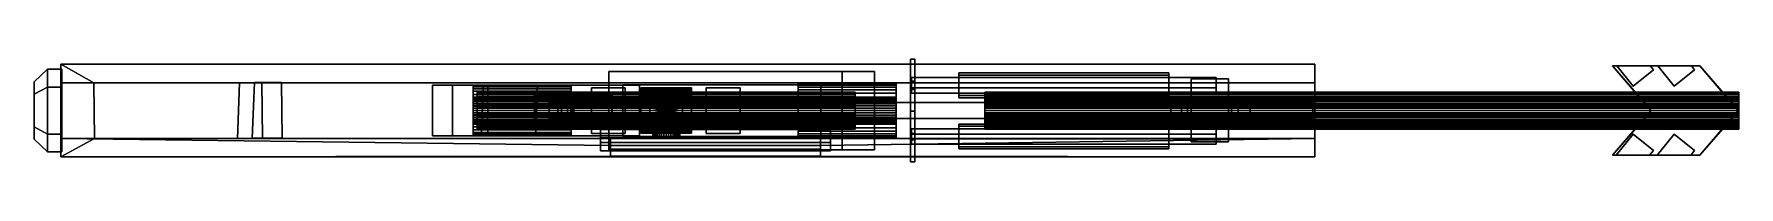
# Model space of a CAD drawing. Extents: x -2.54 to 6.38, y -0.27 to 0.27.
import ezdxf

# ---------------------------------------------------------------- set-up
doc = ezdxf.new("R2010")
doc.units = 0
for name, color, linetype in [('BIPODE', 168, 'CONTINUOUS'), ('CA_ON', 168, 'CONTINUOUS'), ('CARGADOR', 168, 'CONTINUOUS'), ('CUBO_17', 251, 'CONTINUOUS'), ('CUERPO', 168, 'CONTINUOUS'), ('GATILLO', 168, 'CONTINUOUS'), ('MIRA', 168, 'CONTINUOUS')]:
    doc.layers.add(name, color=color, linetype=linetype)

msp = doc.modelspace()

# ---------------------------------------------------------------- meshes
at = {"layer": 'BIPODE'}
mesh = msp.add_polyface(dxfattribs=at)
corners = [(2.0419, -0.003, 0.9978), (2.0419, 0.1111, 1.1452), (2.0649, -0.003, 0.9978), (2.0649, 0.1111, 1.1452), (2.0649, 0.155, 0.8756), (2.0649, 0.269, 1.023), (2.0419, 0.155, 0.8756), (2.0419, 0.269, 1.023), (2.0419, -0.1527, 0.8782), (2.0419, -0.2683, 1.0276), (2.0649, -0.1527, 0.8782), (2.0649, -0.2683, 1.0276), (2.0649, -0.004, 0.9933), (2.0649, -0.1196, 1.1426), (2.0419, -0.004, 0.9933), (2.0419, -0.1196, 1.1426), (2.295, 0.0675, 1.0495), (2.295, 0.0783, 1.0634), (3.3937, 0.0675, 1.0495), (3.3937, 0.0783, 1.0634), (3.3937, 0.1865, 0.9574), (3.3937, 0.1973, 0.9713), (2.295, 0.1865, 0.9574), (2.295, 0.1973, 0.9713), (2.0469, 0.092, 1.0132), (2.0469, 0.1196, 1.0489), (3.6418, 0.092, 1.0132), (3.6418, 0.1196, 1.0489), (3.6418, 0.1452, 0.972), (3.6418, 0.1728, 1.0077), (2.0469, 0.1452, 0.972), (2.0469, 0.1728, 1.0077), (2.295, -0.1903, 0.9574), (2.295, -0.201, 0.9713), (3.3937, -0.1903, 0.9574), (3.3937, -0.201, 0.9713), (3.3937, -0.0713, 1.0495), (3.3937, -0.082, 1.0634), (2.295, -0.0713, 1.0495), (2.295, -0.082, 1.0634), (2.0469, -0.149, 0.972), (2.0469, -0.1766, 1.0077), (3.6418, -0.149, 0.972), (3.6418, -0.1766, 1.0077), (3.6418, -0.0957, 1.0132), (3.6418, -0.1233, 1.0489), (2.0469, -0.0957, 1.0132), (2.0469, -0.1233, 1.0489), (3.511, -0.03, 1.0458), (3.511, -0.03, 1.0676), (3.7057, -0.03, 1.0458), (3.7057, -0.03, 1.0676), (3.7057, 0.03, 1.0458), (3.7057, 0.03, 1.0676), (3.511, 0.03, 1.0458), (3.511, 0.03, 1.0676), (3.511, -0.1643, 0.9439), (3.511, -0.1643, 0.9658), (3.7057, -0.1643, 0.9439), (3.7057, -0.1643, 0.9658), (3.7057, 0.1663, 0.9396), (3.7057, 0.1663, 0.9614), (3.511, 0.1663, 0.9396), (3.511, 0.1663, 0.9614), (3.4606, -0.03, 1.0351), (3.4606, -0.03, 1.0836), (3.7562, -0.03, 1.0351), (3.7562, -0.03, 1.0836), (3.7562, 0.03, 1.0351), (3.7562, 0.03, 1.0836), (3.4606, 0.03, 1.0351), (3.4606, 0.03, 1.0836), (3.7222, -0.0641, 1.0039), (3.7222, -0.0641, 1.1935), (3.8186, -0.0641, 1.0039), (3.8186, -0.0641, 1.1935), (3.8186, 0.0641, 1.0039), (3.8186, 0.0641, 1.1935), (3.7222, 0.0641, 1.0039), (3.7222, 0.0641, 1.1935), (3.4038, -0.0563, 1.0106), (3.4038, -0.0563, 1.1869), (3.4912, -0.0563, 1.0106), (3.4912, -0.0563, 1.1869), (3.4912, 0.0563, 1.0106), (3.4912, 0.0563, 1.1869), (3.4038, 0.0563, 1.0106), (3.4038, 0.0563, 1.1869)]
mesh.append_faces([[corners[k] for k in face] for face in [(0, 1, 3, 2), (2, 3, 5, 4), (4, 5, 7, 6), (6, 7, 1, 0), (1, 7, 5, 3), (6, 0, 2, 4), (8, 9, 11, 10), (10, 11, 13, 12), (12, 13, 15, 14), (14, 15, 9, 8), (9, 15, 13, 11), (14, 8, 10, 12), (16, 17, 19, 18), (18, 19, 21, 20), (20, 21, 23, 22), (22, 23, 17, 16), (17, 23, 21, 19), (22, 16, 18, 20), (24, 25, 27, 26), (26, 27, 29, 28), (28, 29, 31, 30), (30, 31, 25, 24), (25, 31, 29, 27), (30, 24, 26, 28), (32, 33, 35, 34), (34, 35, 37, 36), (36, 37, 39, 38), (38, 39, 33, 32), (33, 39, 37, 35), (38, 32, 34, 36), (40, 41, 43, 42), (42, 43, 45, 44), (44, 45, 47, 46), (46, 47, 41, 40), (41, 47, 45, 43), (46, 40, 42, 44), (56, 57, 59, 58), (50, 51, 53, 52), (60, 61, 63, 62), (54, 55, 49, 48), (49, 55, 53, 51), (54, 48, 50, 52), (48, 56, 58, 50), (50, 58, 59, 51), (51, 59, 57, 49), (49, 57, 56, 48), (52, 60, 62, 54), (54, 62, 63, 55), (55, 63, 61, 53), (53, 61, 60, 52), (64, 65, 67, 66), (66, 67, 69, 68), (68, 69, 71, 70), (70, 71, 65, 64), (65, 71, 69, 67), (70, 64, 66, 68), (72, 73, 75, 74), (74, 75, 77, 76), (76, 77, 79, 78), (78, 79, 73, 72), (73, 79, 77, 75), (78, 72, 74, 76), (80, 81, 83, 82), (82, 83, 85, 84), (84, 85, 87, 86), (86, 87, 81, 80), (81, 87, 85, 83), (86, 80, 82, 84)]])
at = {"layer": 'CA_ON'}
mesh = msp.add_polyface(dxfattribs=at)
corners = [(6.3754, 0, 1.4892), (2.4318, 0, 1.4892), (2.4318, -0.0123, 1.4881), (6.3754, -0.0123, 1.4881), (2.4318, -0.0169, 1.5142), (6.3754, -0.0169, 1.5142), (6.3754, -0.0332, 1.5098), (2.4318, -0.0332, 1.5098), (2.4318, -0.0241, 1.4849), (6.3754, -0.0241, 1.4849), (6.3754, -0.0485, 1.5027), (2.4318, -0.0485, 1.5027), (2.4318, -0.0353, 1.4797), (6.3754, -0.0353, 1.4797), (6.3754, -0.0624, 1.493), (2.4318, -0.0624, 1.493), (2.4318, -0.0454, 1.4727), (6.3754, -0.0454, 1.4727), (6.3754, -0.0743, 1.481), (2.4318, -0.0743, 1.481), (2.4318, -0.0541, 1.464), (6.3754, -0.0541, 1.464), (6.3754, -0.0841, 1.4672), (2.4318, -0.0841, 1.4672), (2.4318, -0.0611, 1.4539), (6.3754, -0.0611, 1.4539), (6.3754, -0.0912, 1.4518), (2.4318, -0.0912, 1.4518), (2.4318, -0.0663, 1.4428), (6.3754, -0.0663, 1.4428), (6.3754, -0.0956, 1.4355), (2.4318, -0.0956, 1.4355), (2.4318, -0.0695, 1.4309), (6.3754, -0.0695, 1.4309), (6.3754, -0.0971, 1.4186), (2.4318, -0.0971, 1.4186), (2.4318, -0.0706, 1.4186), (6.3754, -0.0706, 1.4186), (6.3754, -0.0956, 1.4018), (2.4318, -0.0956, 1.4018), (2.4318, -0.0695, 1.4064), (6.3754, -0.0695, 1.4064), (6.3754, -0.0912, 1.3854), (2.4318, -0.0912, 1.3854), (2.4318, -0.0663, 1.3945), (6.3754, -0.0663, 1.3945), (6.3754, -0.0841, 1.3701), (2.4318, -0.0841, 1.3701), (2.4318, -0.0611, 1.3833), (6.3754, -0.0611, 1.3833), (6.3754, -0.0743, 1.3562), (2.4318, -0.0743, 1.3562), (2.4318, -0.0541, 1.3733), (6.3754, -0.0541, 1.3733), (6.3754, -0.0624, 1.3443), (2.4318, -0.0624, 1.3443), (2.4318, -0.0454, 1.3646), (6.3754, -0.0454, 1.3646), (6.3754, -0.0485, 1.3346), (2.4318, -0.0485, 1.3346), (2.4318, -0.0353, 1.3575), (6.3754, -0.0353, 1.3575), (6.3754, -0.0332, 1.3274), (2.4318, -0.0332, 1.3274), (2.4318, -0.0241, 1.3523), (6.3754, -0.0241, 1.3523), (6.3754, -0.0169, 1.323), (2.4318, -0.0169, 1.323), (2.4318, -0.0123, 1.3491), (6.3754, -0.0123, 1.3491), (6.3754, 0, 1.3216), (2.4318, 0, 1.3216), (2.4318, 0, 1.348), (6.3754, 0, 1.348), (5.7332, -0.2342, 1.5077), (5.7332, -0.2342, 1.3319), (5.7146, -0.2342, 1.2956), (5.7146, -0.2342, 1.5365), (5.7367, 0.2342, 1.3319), (5.7367, 0.2342, 1.5077), (5.7146, 0.2342, 1.2956)]
mesh.append_faces([[corners[k] for k in face] for face in [(0, 1, 2, 3), (4, 5, 6, 7), (3, 2, 8, 9), (7, 6, 10, 11), (9, 8, 12, 13), (11, 10, 14, 15), (13, 12, 16, 17), (15, 14, 18, 19), (17, 16, 20, 21), (19, 18, 22, 23), (21, 20, 24, 25), (23, 22, 26, 27), (25, 24, 28, 29), (27, 26, 30, 31), (29, 28, 32, 33), (31, 30, 34, 35), (33, 32, 36, 37), (35, 34, 38, 39), (37, 36, 40, 41), (39, 38, 42, 43), (41, 40, 44, 45), (43, 42, 46, 47), (45, 44, 48, 49), (47, 46, 50, 51), (49, 48, 52, 53), (51, 50, 54, 55), (53, 52, 56, 57), (55, 54, 58, 59), (57, 56, 60, 61), (59, 58, 62, 63), (61, 60, 64, 65), (63, 62, 66, 67), (65, 64, 68, 69), (67, 66, 70, 71), (69, 68, 72, 73), (74, 75, 76, 77), (78, 79, 80, 80)]])
mesh = msp.add_polyface(dxfattribs=at)
corners = [(5.7332, -0.2342, 1.3319), (5.9085, -0.2342, 1.3319), (5.7146, -0.2342, 1.2956), (5.7146, 0.2342, 1.5365), (5.7146, 0.2342, 1.2956), (5.7367, 0.2342, 1.5077), (5.8873, 0.0332, 1.3274), (5.9014, 0.0169, 1.323), (5.9014, 0.0169, 1.5142), (5.8873, 0.0332, 1.5098), (5.8742, 0.0485, 1.3346), (5.8742, 0.0485, 1.5027), (5.8623, 0.0624, 1.3443), (5.8623, 0.0624, 1.493), (5.852, 0.0743, 1.3562), (5.852, 0.0743, 1.481), (5.8437, 0.0841, 1.4672), (5.8437, 0.0841, 1.3701), (5.8375, 0.0912, 1.3854), (5.8338, 0.0956, 1.4018), (5.8375, 0.0912, 1.4518), (5.8325, 0.0971, 1.4186), (5.8338, 0.0956, 1.4355), (5.9014, -0.0169, 1.323), (5.8873, -0.0332, 1.3274), (5.8873, -0.0332, 1.5098), (5.9014, -0.0169, 1.5142), (5.7146, -0.2342, 1.5365), (5.8742, -0.0485, 1.3346), (5.8742, -0.0485, 1.5027), (5.8623, -0.0624, 1.3443), (5.8623, -0.0624, 1.493), (5.852, -0.0743, 1.3562), (5.852, -0.0743, 1.481), (5.8437, -0.0841, 1.4672), (5.8437, -0.0841, 1.3701), (5.8375, -0.0912, 1.3854), (5.8375, -0.0912, 1.4518), (5.8338, -0.0956, 1.4018), (5.8325, -0.0971, 1.4186), (5.8338, -0.0956, 1.4355), (5.822, 0.1284, 1.5077), (5.7367, 0.2342, 1.5077), (5.7367, 0.2342, 1.3319), (5.822, 0.1284, 1.3319), (5.822, -0.124, 1.3319), (5.7332, -0.2342, 1.3319), (5.7332, -0.2342, 1.5077), (5.822, -0.124, 1.5077), (5.9085, -0.2342, 1.5077), (5.9283, -0.2096, 1.5077)]
mesh.append_faces([[corners[k] for k in face] for face in [(0, 1, 2, 2), (3, 4, 5, 5), (6, 7, 4, 4), (3, 8, 9, 9), (10, 6, 4, 4), (3, 9, 11, 11), (12, 10, 4, 4), (3, 11, 13, 13), (14, 12, 4, 4), (3, 13, 15, 15), (4, 3, 15, 16), (17, 14, 4, 4), (18, 17, 4, 4), (19, 18, 4, 4), (4, 16, 20, 20), (21, 19, 4, 4), (4, 20, 22, 22), (4, 22, 21, 21), (2, 23, 24, 24), (25, 26, 27, 27), (2, 24, 28, 28), (29, 25, 27, 27), (2, 28, 30, 30), (31, 29, 27, 27), (2, 30, 32, 32), (33, 31, 27, 27), (33, 27, 34, 34), (2, 32, 35, 35), (2, 35, 36, 36), (34, 27, 2, 37), (2, 36, 38, 38), (2, 38, 39, 39), (40, 37, 2, 2), (39, 40, 2, 2), (41, 42, 43, 44), (45, 46, 47, 48), (48, 47, 49, 50)]])
mesh = msp.add_polyface(dxfattribs=at)
corners = [(5.912, 0.2342, 1.3319), (5.7367, 0.2342, 1.3319), (5.7146, 0.2342, 1.2956), (6.171, 0.2342, 1.2956), (5.9519, 0.2342, 1.3319), (5.9519, 0.2342, 1.5077), (5.912, 0.2342, 1.5077), (5.7367, 0.2342, 1.5077), (6.171, 0.2342, 1.5365), (5.7146, 0.2342, 1.5365), (6.1271, 0.2342, 1.3319), (6.1271, 0.2342, 1.5077), (5.9014, 0.0169, 1.323), (5.9159, 0, 1.3216), (5.9159, 0, 1.2956), (5.9159, 0, 1.5365), (5.9159, 0, 1.5157), (5.9014, 0.0169, 1.5142), (6.3723, 0, 1.5365), (6.3723, 0, 1.2956), (6.3437, 0.0332, 1.3274), (6.3578, 0.0169, 1.323), (5.9014, 0.0169, 1.323), (5.8873, 0.0332, 1.3274), (5.8742, 0.0485, 1.3346), (6.3306, 0.0485, 1.3346), (5.8623, 0.0624, 1.3443), (6.3187, 0.0624, 1.3443), (5.852, 0.0743, 1.3562), (6.3084, 0.0743, 1.3562), (5.8437, 0.0841, 1.3701), (6.3, 0.0841, 1.3701), (6.2939, 0.0912, 1.3854), (5.8375, 0.0912, 1.3854), (5.8338, 0.0956, 1.4018), (6.2901, 0.0956, 1.4018), (5.8325, 0.0971, 1.4186), (6.2889, 0.0971, 1.4186), (5.8338, 0.0956, 1.4355), (6.2901, 0.0956, 1.4355), (5.8375, 0.0912, 1.4518), (6.2939, 0.0912, 1.4518), (5.8437, 0.0841, 1.4672), (6.3, 0.0841, 1.4672), (5.852, 0.0743, 1.481), (6.3084, 0.0743, 1.481), (5.8623, 0.0624, 1.493), (6.3187, 0.0624, 1.493), (5.8742, 0.0485, 1.5027), (6.3306, 0.0485, 1.5027), (5.8873, 0.0332, 1.5098), (6.3437, 0.0332, 1.5098), (5.9014, 0.0169, 1.5142), (6.3578, 0.0169, 1.5142), (5.9159, 0, 1.5157), (6.3723, 0, 1.5157), (6.1435, 0.214, 1.3319), (6.1271, 0.2342, 1.3319), (6.1271, 0.2342, 1.5077), (6.1435, 0.214, 1.5077), (6.0372, 0.1284, 1.5077), (6.0372, 0.1284, 1.3319), (5.9519, 0.2342, 1.5077), (5.9519, 0.2342, 1.3319), (5.9283, 0.214, 1.3319), (5.912, 0.2342, 1.3319), (5.912, 0.2342, 1.5077), (5.9283, 0.214, 1.5077), (5.822, 0.1284, 1.5077), (5.822, 0.1284, 1.3319), (5.7367, 0.2342, 1.3319), (5.7367, 0.2342, 1.5077)]
mesh.append_faces([[corners[k] for k in face] for face in [(0, 1, 2, 3), (4, 5, 6, 0), (7, 6, 8, 9), (10, 4, 3, 3), (4, 0, 3, 3), (8, 6, 5, 5), (8, 5, 11, 11), (12, 13, 14, 2), (9, 15, 16, 17), (15, 9, 8, 18), (2, 14, 19, 3), (20, 21, 22, 23), (20, 23, 24, 25), (26, 27, 25, 24), (27, 26, 28, 29), (30, 31, 29, 28), (32, 31, 30, 33), (34, 35, 32, 33), (36, 37, 35, 34), (38, 39, 37, 36), (39, 38, 40, 41), (41, 40, 42, 43), (44, 45, 43, 42), (44, 46, 47, 45), (47, 46, 48, 49), (49, 48, 50, 51), (52, 53, 51, 50), (53, 52, 54, 55), (56, 57, 58, 59), (56, 59, 60, 61), (60, 62, 63, 61), (61, 63, 57, 56), (59, 58, 62, 60), (64, 65, 66, 67), (64, 67, 68, 69), (69, 70, 65, 64), (67, 66, 71, 68)]])
mesh = msp.add_polyface(dxfattribs=at)
corners = [(6.3754, 0, 1.3216), (6.3754, 0, 1.348), (6.3754, 0.0123, 1.3491), (6.3754, 0.0169, 1.323), (6.3754, 0.0241, 1.3523), (6.3754, 0.0332, 1.3274), (6.3754, 0.0353, 1.3575), (6.3754, 0.0485, 1.3346), (6.3754, 0.0454, 1.3646), (6.3754, 0.0624, 1.3443), (6.3754, 0.0541, 1.3733), (6.3754, 0.0743, 1.3562), (6.3754, 0.0611, 1.3833), (6.3754, 0.0841, 1.3701), (6.3754, 0.0663, 1.3945), (6.3754, 0.0912, 1.3854), (6.3754, 0.0695, 1.4064), (6.3754, 0.0956, 1.4018), (6.3754, 0.0706, 1.4186), (6.3754, 0.0971, 1.4186), (6.3754, 0.0695, 1.4309), (6.3754, 0.0956, 1.4355), (6.3754, 0.0663, 1.4428), (6.3754, 0.0912, 1.4518), (6.3754, 0.0611, 1.4539), (6.3754, 0.0841, 1.4672), (6.3754, 0.0541, 1.464), (6.3754, 0.0743, 1.481), (6.3754, 0.0454, 1.4727), (6.3754, 0.0624, 1.493), (6.3754, 0.0353, 1.4797), (6.3754, 0.0485, 1.5027), (6.3754, 0.0241, 1.4849), (6.3754, 0.0332, 1.5098), (6.3754, 0.0123, 1.4881), (6.3754, 0.0169, 1.5142), (6.3754, 0, 1.4892), (6.3754, 0, 1.5157), (6.3723, 0, 1.5157), (6.3723, 0, 1.5365), (6.171, 0.2342, 1.5365), (6.3578, 0.0169, 1.5142), (6.171, 0.2342, 1.2956), (6.3723, 0, 1.2956), (6.3723, 0, 1.3216), (6.3578, 0.0169, 1.323), (6.3437, 0.0332, 1.3274), (6.3437, 0.0332, 1.5098), (6.3306, 0.0485, 1.3346), (6.3306, 0.0485, 1.5027), (6.3187, 0.0624, 1.3443), (6.3187, 0.0624, 1.493), (6.3084, 0.0743, 1.3562), (6.3084, 0.0743, 1.481), (6.3, 0.0841, 1.3701), (6.2939, 0.0912, 1.3854), (6.3, 0.0841, 1.4672), (6.2901, 0.0956, 1.4018), (6.2939, 0.0912, 1.4518), (6.2889, 0.0971, 1.4186), (6.2901, 0.0956, 1.4355), (6.1271, 0.2342, 1.5077), (6.1271, 0.2342, 1.3319)]
mesh.append_faces([[corners[k] for k in face] for face in [(0, 1, 2, 3), (3, 2, 4, 5), (5, 4, 6, 7), (7, 6, 8, 9), (9, 8, 10, 11), (11, 10, 12, 13), (13, 12, 14, 15), (15, 14, 16, 17), (17, 16, 18, 19), (19, 18, 20, 21), (21, 20, 22, 23), (23, 22, 24, 25), (25, 24, 26, 27), (27, 26, 28, 29), (29, 28, 30, 31), (31, 30, 32, 33), (33, 32, 34, 35), (35, 34, 36, 37), (38, 39, 40, 41), (42, 43, 44, 45), (42, 45, 46, 46), (47, 41, 40, 40), (42, 46, 48, 48), (49, 47, 40, 40), (42, 48, 50, 50), (51, 49, 40, 40), (42, 50, 52, 52), (53, 51, 40, 40), (42, 52, 54, 54), (42, 54, 55, 55), (56, 53, 40, 42), (42, 55, 57, 57), (58, 56, 42, 42), (42, 57, 59, 59), (60, 58, 42, 42), (59, 60, 42, 42), (61, 62, 42, 40)]])
mesh = msp.add_polyface(dxfattribs=at)
corners = [(2.4318, 0, 1.348), (2.4318, 0, 1.3216), (2.4318, 0.0169, 1.323), (2.4318, 0.0123, 1.3491), (2.4318, 0.0332, 1.3274), (2.4318, 0.0241, 1.3523), (2.4318, 0.0485, 1.3346), (2.4318, 0.0353, 1.3575), (2.4318, 0.0624, 1.3443), (2.4318, 0.0454, 1.3646), (2.4318, 0.0743, 1.3562), (2.4318, 0.0541, 1.3733), (2.4318, 0.0841, 1.3701), (2.4318, 0.0611, 1.3833), (2.4318, 0.0912, 1.3854), (2.4318, 0.0663, 1.3945), (2.4318, 0.0956, 1.4018), (2.4318, 0.0695, 1.4064), (2.4318, 0.0971, 1.4186), (2.4318, 0.0706, 1.4186), (2.4318, 0.0956, 1.4355), (2.4318, 0.0695, 1.4309), (2.4318, 0.0912, 1.4518), (2.4318, 0.0663, 1.4428), (2.4318, 0.0841, 1.4672), (2.4318, 0.0611, 1.4539), (2.4318, 0.0743, 1.481), (2.4318, 0.0541, 1.464), (2.4318, 0.0624, 1.493), (2.4318, 0.0454, 1.4727), (2.4318, 0.0485, 1.5027), (2.4318, 0.0353, 1.4797), (2.4318, 0.0332, 1.5098), (2.4318, 0.0241, 1.4849), (2.4318, 0.0169, 1.5142), (2.4318, 0.0123, 1.4881), (2.4318, 0, 1.5157), (2.4318, 0, 1.4892), (2.4318, -0.0169, 1.5142), (2.4318, -0.0123, 1.4881), (2.4318, -0.0332, 1.5098), (2.4318, -0.0241, 1.4849), (2.4318, -0.0485, 1.5027), (2.4318, -0.0353, 1.4797), (2.4318, -0.0624, 1.493), (2.4318, -0.0454, 1.4727), (2.4318, -0.0743, 1.481), (2.4318, -0.0541, 1.464), (2.4318, -0.0841, 1.4672), (2.4318, -0.0611, 1.4539), (2.4318, -0.0912, 1.4518), (2.4318, -0.0663, 1.4428), (2.4318, -0.0956, 1.4355), (2.4318, -0.0695, 1.4309), (2.4318, -0.0971, 1.4186), (2.4318, -0.0706, 1.4186), (2.4318, -0.0956, 1.4018), (2.4318, -0.0695, 1.4064), (2.4318, -0.0912, 1.3854), (2.4318, -0.0663, 1.3945), (2.4318, -0.0841, 1.3701), (2.4318, -0.0611, 1.3833), (2.4318, -0.0743, 1.3562), (2.4318, -0.0541, 1.3733), (2.4318, -0.0624, 1.3443), (2.4318, -0.0454, 1.3646), (2.4318, -0.0485, 1.3346), (2.4318, -0.0353, 1.3575), (2.4318, -0.0332, 1.3274), (2.4318, -0.0241, 1.3523), (2.4318, -0.0169, 1.323), (2.4318, -0.0123, 1.3491)]
mesh.append_faces([[corners[k] for k in face] for face in [(0, 1, 2, 3), (3, 2, 4, 5), (5, 4, 6, 7), (7, 6, 8, 9), (9, 8, 10, 11), (11, 10, 12, 13), (13, 12, 14, 15), (15, 14, 16, 17), (17, 16, 18, 19), (19, 18, 20, 21), (21, 20, 22, 23), (23, 22, 24, 25), (25, 24, 26, 27), (27, 26, 28, 29), (29, 28, 30, 31), (31, 30, 32, 33), (33, 32, 34, 35), (35, 34, 36, 37), (37, 36, 38, 39), (39, 38, 40, 41), (41, 40, 42, 43), (43, 42, 44, 45), (45, 44, 46, 47), (47, 46, 48, 49), (49, 48, 50, 51), (51, 50, 52, 53), (53, 52, 54, 55), (55, 54, 56, 57), (57, 56, 58, 59), (59, 58, 60, 61), (61, 60, 62, 63), (63, 62, 64, 65), (65, 64, 66, 67), (67, 66, 68, 69), (69, 68, 70, 71), (71, 70, 1, 0)]])
mesh = msp.add_polyface(dxfattribs=at)
corners = [(2.4318, 0, 1.3216), (6.3754, 0, 1.3216), (6.3754, 0.0169, 1.323), (2.4318, 0.0169, 1.323), (6.3754, 0, 1.348), (2.4318, 0, 1.348), (2.4318, 0.0123, 1.3491), (6.3754, 0.0123, 1.3491), (6.3754, 0.0332, 1.3274), (2.4318, 0.0332, 1.3274), (2.4318, 0.0241, 1.3523), (6.3754, 0.0241, 1.3523), (6.3754, 0.0485, 1.3346), (2.4318, 0.0485, 1.3346), (2.4318, 0.0353, 1.3575), (6.3754, 0.0353, 1.3575), (6.3754, 0.0624, 1.3443), (2.4318, 0.0624, 1.3443), (2.4318, 0.0454, 1.3646), (6.3754, 0.0454, 1.3646), (6.3754, 0.0743, 1.3562), (2.4318, 0.0743, 1.3562), (2.4318, 0.0541, 1.3733), (6.3754, 0.0541, 1.3733), (6.3754, 0.0841, 1.3701), (2.4318, 0.0841, 1.3701), (2.4318, 0.0611, 1.3833), (6.3754, 0.0611, 1.3833), (6.3754, 0.0912, 1.3854), (2.4318, 0.0912, 1.3854), (2.4318, 0.0663, 1.3945), (6.3754, 0.0663, 1.3945), (6.3754, 0.0956, 1.4018), (2.4318, 0.0956, 1.4018), (2.4318, 0.0695, 1.4064), (6.3754, 0.0695, 1.4064), (6.3754, 0.0971, 1.4186), (2.4318, 0.0971, 1.4186), (2.4318, 0.0706, 1.4186), (6.3754, 0.0706, 1.4186), (6.3754, 0.0956, 1.4355), (2.4318, 0.0956, 1.4355), (2.4318, 0.0695, 1.4309), (6.3754, 0.0695, 1.4309), (6.3754, 0.0912, 1.4518), (2.4318, 0.0912, 1.4518), (2.4318, 0.0663, 1.4428), (6.3754, 0.0663, 1.4428), (6.3754, 0.0841, 1.4672), (2.4318, 0.0841, 1.4672), (2.4318, 0.0611, 1.4539), (6.3754, 0.0611, 1.4539), (6.3754, 0.0743, 1.481), (2.4318, 0.0743, 1.481), (2.4318, 0.0541, 1.464), (6.3754, 0.0541, 1.464), (6.3754, 0.0624, 1.493), (2.4318, 0.0624, 1.493), (2.4318, 0.0454, 1.4727), (6.3754, 0.0454, 1.4727), (6.3754, 0.0485, 1.5027), (2.4318, 0.0485, 1.5027), (2.4318, 0.0353, 1.4797), (6.3754, 0.0353, 1.4797), (6.3754, 0.0332, 1.5098), (2.4318, 0.0332, 1.5098), (2.4318, 0.0241, 1.4849), (6.3754, 0.0241, 1.4849), (6.3754, 0.0169, 1.5142), (2.4318, 0.0169, 1.5142), (2.4318, 0.0123, 1.4881), (6.3754, 0.0123, 1.4881), (6.3754, 0, 1.5157), (2.4318, 0, 1.5157), (2.4318, 0, 1.4892), (6.3754, 0, 1.4892), (6.3754, -0.0169, 1.5142), (2.4318, -0.0169, 1.5142)]
mesh.append_faces([[corners[k] for k in face] for face in [(0, 1, 2, 3), (4, 5, 6, 7), (3, 2, 8, 9), (7, 6, 10, 11), (9, 8, 12, 13), (11, 10, 14, 15), (13, 12, 16, 17), (15, 14, 18, 19), (17, 16, 20, 21), (19, 18, 22, 23), (21, 20, 24, 25), (23, 22, 26, 27), (25, 24, 28, 29), (27, 26, 30, 31), (29, 28, 32, 33), (31, 30, 34, 35), (33, 32, 36, 37), (35, 34, 38, 39), (37, 36, 40, 41), (39, 38, 42, 43), (41, 40, 44, 45), (43, 42, 46, 47), (45, 44, 48, 49), (47, 46, 50, 51), (49, 48, 52, 53), (51, 50, 54, 55), (53, 52, 56, 57), (55, 54, 58, 59), (57, 56, 60, 61), (59, 58, 62, 63), (61, 60, 64, 65), (63, 62, 66, 67), (65, 64, 68, 69), (67, 66, 70, 71), (69, 68, 72, 73), (71, 70, 74, 75), (73, 72, 76, 77)]])
mesh = msp.add_polyface(dxfattribs=at)
corners = [(5.9484, -0.2342, 1.5077), (5.9484, -0.2342, 1.3319), (5.9085, -0.2342, 1.3319), (5.9085, -0.2342, 1.5077), (5.7146, -0.2342, 1.2956), (6.171, -0.2342, 1.2956), (6.1237, -0.2342, 1.3319), (6.1237, -0.2342, 1.5077), (6.171, -0.2342, 1.5365), (5.7332, -0.2342, 1.5077), (5.7146, -0.2342, 1.5365), (5.9159, 0, 1.5157), (5.9159, 0, 1.5365), (5.9014, -0.0169, 1.5142), (5.9159, 0, 1.2956), (5.9159, 0, 1.3216), (5.9014, -0.0169, 1.323), (6.3723, 0, 1.5365), (6.3723, 0, 1.2956), (6.3723, 0, 1.3216), (5.9159, 0, 1.3216), (5.9014, 0.0169, 1.323), (6.3578, 0.0169, 1.323), (6.3723, 0, 1.5157), (5.9159, 0, 1.5157), (5.9014, -0.0169, 1.5142), (6.3578, -0.0169, 1.5142), (6.3437, -0.0332, 1.5098), (5.8873, -0.0332, 1.5098), (6.3306, -0.0485, 1.5027), (5.8742, -0.0485, 1.5027), (5.8623, -0.0624, 1.493), (6.3187, -0.0624, 1.493), (5.852, -0.0743, 1.481), (6.3084, -0.0743, 1.481), (5.8437, -0.0841, 1.4672), (6.3, -0.0841, 1.4672), (5.8375, -0.0912, 1.4518), (6.2939, -0.0912, 1.4518), (5.8338, -0.0956, 1.4355), (6.2901, -0.0956, 1.4355), (5.8325, -0.0971, 1.4186), (6.2889, -0.0971, 1.4186), (5.8338, -0.0956, 1.4018), (6.2901, -0.0956, 1.4018), (5.8375, -0.0912, 1.3854), (6.2939, -0.0912, 1.3854), (6.3, -0.0841, 1.3701), (5.8437, -0.0841, 1.3701), (5.852, -0.0743, 1.3562), (6.3084, -0.0743, 1.3562), (5.8623, -0.0624, 1.3443), (6.3187, -0.0624, 1.3443), (5.8742, -0.0485, 1.3346), (6.3306, -0.0485, 1.3346), (5.8873, -0.0332, 1.3274), (6.3437, -0.0332, 1.3274), (5.9014, -0.0169, 1.323), (6.3578, -0.0169, 1.323), (6.1435, -0.2096, 1.5077), (6.1237, -0.2342, 1.5077), (6.1237, -0.2342, 1.3319), (6.1435, -0.2096, 1.3319), (6.0372, -0.124, 1.3319), (6.0372, -0.124, 1.5077), (5.9484, -0.2342, 1.3319), (5.9484, -0.2342, 1.5077), (5.9283, -0.2096, 1.5077), (5.9085, -0.2342, 1.5077), (5.9085, -0.2342, 1.3319), (5.9283, -0.2096, 1.3319), (5.822, -0.124, 1.3319), (5.822, -0.124, 1.5077), (5.7332, -0.2342, 1.3319)]
mesh.append_faces([[corners[k] for k in face] for face in [(0, 1, 2, 3), (4, 2, 1, 1), (5, 4, 1, 6), (7, 0, 8, 8), (3, 9, 10, 8), (3, 8, 0, 0), (11, 12, 10, 13), (4, 14, 15, 16), (10, 12, 17, 8), (14, 4, 5, 18), (19, 20, 21, 22), (23, 24, 25, 26), (27, 26, 25, 28), (29, 27, 28, 30), (31, 32, 29, 30), (32, 31, 33, 34), (34, 33, 35, 36), (37, 38, 36, 35), (39, 40, 38, 37), (41, 42, 40, 39), (43, 44, 42, 41), (44, 43, 45, 46), (47, 46, 45, 48), (49, 50, 47, 48), (51, 52, 50, 49), (52, 51, 53, 54), (54, 53, 55, 56), (56, 55, 57, 58), (58, 57, 20, 19), (59, 60, 61, 62), (59, 62, 63, 64), (63, 65, 66, 64), (64, 66, 60, 59), (62, 61, 65, 63), (67, 68, 69, 70), (67, 70, 71, 72), (70, 69, 73, 71)]])
mesh = msp.add_polyface(dxfattribs=at)
corners = [(6.3754, 0, 1.5157), (6.3754, 0, 1.4892), (6.3754, -0.0123, 1.4881), (6.3754, -0.0169, 1.5142), (6.3754, -0.0241, 1.4849), (6.3754, -0.0332, 1.5098), (6.3754, -0.0353, 1.4797), (6.3754, -0.0485, 1.5027), (6.3754, -0.0454, 1.4727), (6.3754, -0.0624, 1.493), (6.3754, -0.0541, 1.464), (6.3754, -0.0743, 1.481), (6.3754, -0.0611, 1.4539), (6.3754, -0.0841, 1.4672), (6.3754, -0.0663, 1.4428), (6.3754, -0.0912, 1.4518), (6.3754, -0.0695, 1.4309), (6.3754, -0.0956, 1.4355), (6.3754, -0.0706, 1.4186), (6.3754, -0.0971, 1.4186), (6.3754, -0.0695, 1.4064), (6.3754, -0.0956, 1.4018), (6.3754, -0.0663, 1.3945), (6.3754, -0.0912, 1.3854), (6.3754, -0.0611, 1.3833), (6.3754, -0.0841, 1.3701), (6.3754, -0.0541, 1.3733), (6.3754, -0.0743, 1.3562), (6.3754, -0.0454, 1.3646), (6.3754, -0.0624, 1.3443), (6.3754, -0.0353, 1.3575), (6.3754, -0.0485, 1.3346), (6.3754, -0.0241, 1.3523), (6.3754, -0.0332, 1.3274), (6.3754, -0.0123, 1.3491), (6.3754, -0.0169, 1.323), (6.3754, 0, 1.348), (6.3754, 0, 1.3216), (6.171, -0.2342, 1.5365), (6.171, -0.2342, 1.2956), (6.1237, -0.2342, 1.3319), (6.1237, -0.2342, 1.5077), (6.3723, 0, 1.3216), (6.3723, 0, 1.2956), (6.3578, -0.0169, 1.323), (6.3723, 0, 1.5365), (6.3723, 0, 1.5157), (6.3578, -0.0169, 1.5142), (6.3437, -0.0332, 1.3274), (6.3437, -0.0332, 1.5098), (6.3306, -0.0485, 1.3346), (6.3306, -0.0485, 1.5027), (6.3187, -0.0624, 1.3443), (6.3187, -0.0624, 1.493), (6.3084, -0.0743, 1.3562), (6.3084, -0.0743, 1.481), (6.3, -0.0841, 1.3701), (6.2939, -0.0912, 1.3854), (6.3, -0.0841, 1.4672), (6.2901, -0.0956, 1.4018), (6.2939, -0.0912, 1.4518), (6.2889, -0.0971, 1.4186), (6.2901, -0.0956, 1.4355)]
mesh.append_faces([[corners[k] for k in face] for face in [(0, 1, 2, 3), (3, 2, 4, 5), (5, 4, 6, 7), (7, 6, 8, 9), (9, 8, 10, 11), (11, 10, 12, 13), (13, 12, 14, 15), (15, 14, 16, 17), (17, 16, 18, 19), (19, 18, 20, 21), (21, 20, 22, 23), (23, 22, 24, 25), (25, 24, 26, 27), (27, 26, 28, 29), (29, 28, 30, 31), (31, 30, 32, 33), (33, 32, 34, 35), (35, 34, 36, 37), (38, 39, 40, 41), (42, 43, 39, 44), (38, 45, 46, 47), (48, 44, 39, 39), (38, 47, 49, 49), (50, 48, 39, 39), (38, 49, 51, 51), (52, 50, 39, 39), (38, 51, 53, 53), (54, 52, 39, 39), (38, 53, 55, 55), (56, 54, 39, 39), (57, 56, 39, 39), (38, 55, 58, 58), (59, 57, 39, 39), (38, 58, 60, 39), (61, 59, 39, 39), (39, 60, 62, 62), (39, 62, 61, 61)]])
at = {"layer": 'CARGADOR'}
mesh = msp.add_polyface(dxfattribs=at)
corners = [(0.5374, -0.1357, 0.2379), (0.5374, -0.1357, 1.1915), (1.573, -0.1357, 0.3839), (1.573, -0.1357, 1.1915), (1.573, 0.1357, 0.3839), (1.573, 0.1357, 1.1915), (0.5374, 0.1357, 0.2379), (0.5374, 0.1357, 1.1915)]
mesh.append_faces([[corners[k] for k in face] for face in [(0, 1, 3, 2), (2, 3, 5, 4), (4, 5, 7, 6), (6, 7, 1, 0), (1, 7, 5, 3), (6, 0, 2, 4)]])
at = {"layer": 'CUBO_17'}
mesh = msp.add_polyface(dxfattribs=at)
corners = [(0.4204, -0.167, 1.3537), (0.4204, -0.2114, 1.3714), (1.6243, -0.167, 1.3537), (1.6243, -0.2114, 1.3714), (1.6243, -0.0992, 1.5233), (1.6243, -0.1436, 1.5411), (0.4204, -0.0992, 1.5233), (0.4204, -0.1436, 1.5411)]
mesh.append_faces([[corners[k] for k in face] for face in [(0, 1, 3, 2), (2, 3, 5, 4), (4, 5, 7, 6), (6, 7, 1, 0), (1, 7, 5, 3), (6, 0, 2, 4)]])
at = {"layer": 'CUERPO'}
mesh = msp.add_polyface(dxfattribs=at)
corners = [(-2.4709, -0.1236, 0.6217), (-2.4709, -0.1236, 1.176), (-2.4709, -0.2166, 1.4018), (-2.4709, -0.1236, 1.6089), (-2.396, -0.1236, 0.6217), (-2.396, -0.1236, 1.176), (-2.396, -0.2166, 1.4018), (-2.396, -0.1236, 1.6089), (-2.396, 0.1236, 0.6217), (-2.396, 0.1236, 1.176), (-2.396, 0.2166, 1.4018), (-2.396, 0.1236, 1.6089), (-2.4709, 0.1236, 0.6217), (-2.4709, 0.1236, 1.176), (-2.4709, 0.2166, 1.4018), (-2.4709, 0.1236, 1.6089), (-2.5416, -0.0859, 0.6864), (-2.5416, -0.0859, 1.168), (-2.5416, -0.1506, 1.3642), (-2.5416, -0.0859, 1.5442), (-2.5416, 0.0859, 0.6864), (-2.5416, 0.0859, 1.168), (-2.5416, 0.1506, 1.3642), (-2.5416, 0.0859, 1.5442), (0.4639, -0.2054, 0.8172), (0.4639, -0.2054, 1.3139), (1.6842, -0.2054, 1.0314), (1.8539, -0.2054, 1.3139), (1.6842, 0.2054, 1.0314), (1.8539, 0.2054, 1.3139), (0.4639, 0.2054, 0.8172), (0.4639, 0.2054, 1.3139), (0.1526, -0.0415, 1.6117), (0.1526, -0.0415, 1.678), (4.1469, -0.0415, 1.6117), (4.1469, -0.0415, 1.678), (4.1469, 0.043, 1.6117), (4.1469, 0.043, 1.678), (0.1526, 0.043, 1.6117), (0.1526, 0.043, 1.678), (-2.4019, -0.1459, 1.1576), (-2.4019, -0.2426, 1.393), (-2.4019, -0.1459, 1.6283), (4.1577, -0.1459, 1.1576), (4.1577, -0.2426, 1.393), (4.1577, -0.1459, 1.6283), (4.1577, 0.1459, 1.1576), (4.1577, 0.2426, 1.393), (4.1577, 0.1459, 1.6283), (-2.4019, 0.1459, 1.1576), (-2.4019, 0.2426, 1.393), (-2.4019, 0.1459, 1.6283), (-2.2259, -0.1459, 1.1576), (-2.2292, 0.1459, 1.1576), (-2.4019, -0.1459, 0.6034), (-2.4019, 0.1459, 0.6034), (-2.2259, -0.1459, 0.6017), (-2.2292, 0.1459, 0.6017), (-2.2259, -0.1459, 0.7605), (-2.2292, 0.1459, 0.7452), (-1.3478, -0.1451, 0.8341), (-1.351, 0.1468, 0.8341), (-1.4782, -0.1469, 0.9584), (-1.4664, 0.1451, 0.9556), (-1.2447, -0.1439, 1.2313), (-1.248, 0.1479, 1.2313), (-1.4007, -0.1456, 1.2609), (-1.3889, 0.1464, 1.258), (0.4729, -0.2396, 1.4001), (1.5717, -0.2396, 1.4001), (1.5717, -0.1825, 1.5393), (0.4729, -0.1825, 1.5393), (0.4729, -0.2027, 1.3853), (1.5717, -0.2027, 1.3853), (1.5717, -0.1469, 1.5251), (0.4729, -0.1469, 1.5251), (0.4729, -0.2396, 1.4001), (1.5717, -0.2396, 1.4001), (1.5717, -0.1825, 1.5393), (0.4729, -0.1825, 1.5393), (0.0765, -0.0819, 0.7525), (0.0794, -0.0819, 0.7749), (0.281, -0.0819, 0.7266), (0.2735, -0.0819, 0.748), (0.281, 0.082, 0.7266), (0.2735, 0.082, 0.748), (0.0765, 0.082, 0.7525), (0.0794, 0.082, 0.7749), (0.4796, -0.0819, 0.8475), (0.4812, -0.0819, 0.8774), (0.4796, 0.082, 0.8475), (0.4812, 0.082, 0.8774), (-0.1679, -0.1333, 0.9452), (-0.3533, -0.1333, 1.1852), (0.6253, -0.1333, 0.9452), (0.6253, -0.1333, 1.1852), (0.6253, 0.1333, 0.9452), (0.6253, 0.1333, 1.1852), (-0.1679, 0.1333, 0.9452), (-0.3533, 0.1333, 1.1852), (0.0806, -0.1333, 0.9452), (0.0911, 0.1333, 0.9452), (-0.1679, -0.1333, 0.907), (-0.1679, 0.1333, 0.907), (0.0806, -0.1333, 0.7347), (0.0911, 0.1333, 0.7347), (-0.4578, -0.1333, 0.4453), (-0.4578, 0.1333, 0.4453), (-0.2017, -0.1333, 0.3041), (-0.1931, 0.1333, 0.2988)]
mesh.append_faces([[corners[k] for k in face] for face in [(0, 1, 5, 4), (1, 2, 6, 5), (2, 3, 7, 6), (4, 5, 9, 8), (5, 6, 10, 9), (6, 7, 11, 10), (8, 9, 13, 12), (9, 10, 14, 13), (10, 11, 15, 14), (20, 21, 17, 16), (21, 22, 18, 17), (22, 23, 19, 18), (3, 15, 11, 7), (12, 0, 4, 8), (12, 20, 16, 0), (0, 16, 17, 1), (13, 21, 20, 12), (1, 17, 18, 2), (14, 22, 21, 13), (2, 18, 19, 3), (3, 19, 23, 15), (15, 23, 22, 14), (24, 25, 27, 26), (26, 27, 29, 28), (28, 29, 31, 30), (30, 31, 25, 24), (25, 31, 29, 27), (30, 24, 26, 28), (32, 33, 35, 34), (34, 35, 37, 36), (36, 37, 39, 38), (38, 39, 33, 32), (33, 39, 37, 35), (38, 32, 34, 36), (52, 41, 44, 43), (44, 41, 68, 69), (71, 68, 41, 42), (70, 71, 42, 45), (44, 69, 70, 45), (43, 44, 47, 46), (44, 45, 48, 47), (53, 46, 47, 50), (47, 48, 51, 50), (49, 50, 41, 40), (50, 51, 42, 41), (42, 51, 48, 45), (55, 54, 56, 57), (40, 41, 52, 52), (50, 49, 53, 53), (52, 43, 46, 53), (49, 55, 59, 53), (67, 65, 64, 66), (40, 52, 58, 54), (40, 54, 55, 49), (55, 57, 59, 59), (58, 56, 54, 54), (58, 52, 53, 59), (59, 63, 62, 58), (58, 62, 60, 56), (56, 60, 61, 57), (57, 61, 63, 59), (63, 67, 66, 62), (62, 66, 64, 60), (60, 64, 65, 61), (61, 65, 67, 63), (73, 77, 76, 72), (74, 78, 77, 73), (75, 79, 78, 74), (72, 76, 79, 75), (72, 75, 74, 73), (80, 81, 83, 82), (88, 89, 91, 90), (84, 85, 87, 86), (86, 87, 81, 80), (81, 87, 85, 83), (86, 80, 82, 84), (82, 88, 90, 84), (84, 90, 91, 85), (85, 91, 89, 83), (83, 89, 88, 82), (92, 93, 100, 100), (94, 95, 97, 96), (101, 96, 97, 99), (98, 99, 93, 92), (93, 99, 97, 95), (107, 106, 108, 109), (100, 93, 95, 94), (99, 98, 101, 101), (100, 94, 96, 101), (98, 103, 105, 101), (101, 105, 104, 100), (100, 104, 102, 92), (92, 102, 103, 98), (103, 107, 109, 105), (105, 109, 108, 104), (104, 108, 106, 102), (102, 106, 107, 103)]])
at = {"layer": 'GATILLO'}
mesh = msp.add_polyface(dxfattribs=at)
corners = [(0.2478, -0.0333, 0.8396), (0.1984, -0.0333, 0.9795), (0.2659, -0.0333, 0.846), (0.2165, -0.0333, 0.9859), (0.2659, 0.0333, 0.846), (0.2165, 0.0333, 0.9859), (0.2478, 0.0333, 0.8396), (0.1984, 0.0333, 0.9795)]
mesh.append_faces([[corners[k] for k in face] for face in [(0, 1, 3, 2), (2, 3, 5, 4), (4, 5, 7, 6), (6, 7, 1, 0), (1, 7, 5, 3), (6, 0, 2, 4)]])
at = {"layer": 'MIRA'}
mesh = msp.add_polyface(dxfattribs=at)
corners = [(-0.2239, 0, 1.8082), (-0.2239, 0, 1.7817), (-0.2239, 0.0169, 1.7832), (-0.2239, 0.0123, 1.8093), (-0.2239, 0.0332, 1.7876), (-0.2239, 0.0241, 1.8125), (-0.2239, 0.0485, 1.7947), (-0.2239, 0.0353, 1.8177), (-0.2239, 0.0624, 1.8044), (-0.2239, 0.0454, 1.8247), (-0.2239, 0.0743, 1.8164), (-0.2239, 0.0541, 1.8334), (-0.2239, 0.0841, 1.8303), (-0.2239, 0.0611, 1.8435), (-0.2239, 0.0912, 1.8456), (-0.2239, 0.0663, 1.8546), (-0.2239, 0.0956, 1.8619), (-0.2239, 0.0695, 1.8665), (-0.2239, 0.0971, 1.8788), (-0.2239, 0.0706, 1.8788), (-0.2239, 0.0956, 1.8956), (-0.2239, 0.0695, 1.891), (-0.2239, 0.0912, 1.912), (-0.2239, 0.0663, 1.9029), (-0.2239, 0.0841, 1.9273), (-0.2239, 0.0611, 1.9141), (-0.2239, 0.0743, 1.9412), (-0.2239, 0.0541, 1.9242), (-0.2239, 0.0624, 1.9531), (-0.2239, 0.0454, 1.9329), (-0.2239, 0.0485, 1.9628), (-0.2239, 0.0353, 1.9399), (-0.2239, 0.0332, 1.97), (-0.2239, 0.0241, 1.9451), (-0.2239, 0.0169, 1.9744), (-0.2239, 0.0123, 1.9483), (-0.2449, 0, 1.8082), (-0.2449, 0, 1.7464), (-0.2449, 0.023, 1.7484), (-0.2449, 0.0123, 1.8093), (-0.2449, 0.0453, 1.7544), (-0.2449, 0.0241, 1.8125), (-0.2449, 0.0662, 1.7641), (-0.2449, 0.0353, 1.8177), (-0.2449, 0.0851, 1.7774), (-0.2449, 0.0454, 1.8247), (-0.2449, 0.1014, 1.7937), (-0.2449, 0.0541, 1.8334), (-0.2449, 0.1147, 1.8126), (-0.2449, 0.0611, 1.8435), (-0.2449, 0.1244, 1.8335), (-0.2449, 0.0663, 1.8546), (-0.2449, 0.1304, 1.8558), (-0.2449, 0.0695, 1.8665), (-0.2449, 0.1324, 1.8788), (-0.2449, 0.0706, 1.8788), (-0.2449, 0.1304, 1.9018), (-0.2449, 0.0695, 1.891), (-0.2449, 0.1244, 1.9241), (-0.2449, 0.0663, 1.9029), (-0.2449, 0.1147, 1.945), (-0.2449, 0.0611, 1.9141), (-0.2449, 0.1014, 1.9639), (-0.2449, 0.0541, 1.9242), (-0.2449, 0.0851, 1.9802), (-0.2449, 0.0454, 1.9329), (-0.2449, 0.0662, 1.9934), (-0.2449, 0.0353, 1.9399), (-0.2449, 0.0453, 2.0032), (-0.2449, 0.0241, 1.9451), (-0.2449, 0.023, 2.0092), (-0.2449, 0.0123, 1.9483), (-0.2449, 0, 2.0112), (-0.2449, 0, 1.9494)]
mesh.append_faces([[corners[k] for k in face] for face in [(0, 1, 2, 3), (3, 2, 4, 5), (5, 4, 6, 7), (7, 6, 8, 9), (9, 8, 10, 11), (11, 10, 12, 13), (13, 12, 14, 15), (15, 14, 16, 17), (17, 16, 18, 19), (19, 18, 20, 21), (21, 20, 22, 23), (23, 22, 24, 25), (25, 24, 26, 27), (27, 26, 28, 29), (29, 28, 30, 31), (31, 30, 32, 33), (33, 32, 34, 35), (36, 37, 38, 39), (39, 38, 40, 41), (41, 40, 42, 43), (43, 42, 44, 45), (45, 44, 46, 47), (47, 46, 48, 49), (49, 48, 50, 51), (51, 50, 52, 53), (53, 52, 54, 55), (55, 54, 56, 57), (57, 56, 58, 59), (59, 58, 60, 61), (61, 60, 62, 63), (63, 62, 64, 65), (65, 64, 66, 67), (67, 66, 68, 69), (69, 68, 70, 71), (71, 70, 72, 73)]])
mesh = msp.add_polyface(dxfattribs=at)
corners = [(-0.2239, 0.0123, 1.9483), (-0.2239, 0.0169, 1.9744), (-0.2239, 0, 1.9758), (-0.2239, 0, 1.9494), (-0.2449, 0, 1.7464), (0.2673, 0, 1.7464), (0.2673, 0.023, 1.7484), (-0.2449, 0.023, 1.7484), (0.2673, 0.0453, 1.7544), (-0.2449, 0.0453, 1.7544), (0.2673, 0.0123, 1.8093), (-0.2449, 0.0123, 1.8093), (-0.2449, 0.0241, 1.8125), (0.2673, 0.0241, 1.8125), (0.2673, 0.0662, 1.7641), (-0.2449, 0.0662, 1.7641), (-0.2449, 0.0353, 1.8177), (0.2673, 0.0353, 1.8177), (0.2673, 0.0851, 1.7774), (-0.2449, 0.0851, 1.7774), (-0.2449, 0.0454, 1.8247), (0.2673, 0.0454, 1.8247), (0.2673, 0.1014, 1.7937), (-0.2449, 0.1014, 1.7937), (-0.2449, 0.0541, 1.8334), (0.2673, 0.0541, 1.8334), (0.2673, 0.1147, 1.8126), (-0.2449, 0.1147, 1.8126), (-0.2449, 0.0611, 1.8435), (0.2673, 0.0611, 1.8435), (0.2673, 0.1244, 1.8335), (-0.2449, 0.1244, 1.8335), (-0.2449, 0.0663, 1.8546), (0.2673, 0.0663, 1.8546), (0.2673, 0.1304, 1.8558), (-0.2449, 0.1304, 1.8558), (-0.2449, 0.0695, 1.8665), (0.2673, 0.0695, 1.8665), (0.2673, 0.1324, 1.8788), (-0.2449, 0.1324, 1.8788), (-0.2449, 0.0706, 1.8788), (0.2673, 0.0706, 1.8788), (0.2673, 0.1304, 1.9018), (-0.2449, 0.1304, 1.9018), (-0.2449, 0.0695, 1.891), (0.2673, 0.0695, 1.891), (0.2673, 0.1244, 1.9241), (-0.2449, 0.1244, 1.9241), (-0.2449, 0.0663, 1.9029), (0.2673, 0.0663, 1.9029), (0.2673, 0.1147, 1.945), (-0.2449, 0.1147, 1.945), (-0.2449, 0.0611, 1.9141), (0.2673, 0.0611, 1.9141), (0.2673, 0.1014, 1.9639), (-0.2449, 0.1014, 1.9639), (-0.2449, 0.0541, 1.9242), (0.2673, 0.0541, 1.9242), (0.2673, 0.0851, 1.9802), (-0.2449, 0.0851, 1.9802), (-0.2449, 0.0454, 1.9329), (0.2673, 0.0454, 1.9329), (0.2673, 0.0662, 1.9934), (-0.2449, 0.0662, 1.9934), (-0.2449, 0.0353, 1.9399), (0.2673, 0.0353, 1.9399), (0.2673, 0.0453, 2.0032), (-0.2449, 0.0453, 2.0032), (-0.2449, 0.0241, 1.9451), (0.2673, 0.0241, 1.9451), (0.2673, 0.023, 2.0092), (-0.2449, 0.023, 2.0092), (-0.2449, 0.0123, 1.9483), (0.2673, 0.0123, 1.9483), (0.2673, 0, 2.0112), (-0.2449, 0, 2.0112)]
mesh.append_faces([[corners[k] for k in face] for face in [(0, 1, 2, 3), (4, 5, 6, 7), (7, 6, 8, 9), (10, 11, 12, 13), (9, 8, 14, 15), (13, 12, 16, 17), (15, 14, 18, 19), (17, 16, 20, 21), (19, 18, 22, 23), (21, 20, 24, 25), (23, 22, 26, 27), (25, 24, 28, 29), (27, 26, 30, 31), (29, 28, 32, 33), (31, 30, 34, 35), (33, 32, 36, 37), (35, 34, 38, 39), (37, 36, 40, 41), (39, 38, 42, 43), (41, 40, 44, 45), (43, 42, 46, 47), (45, 44, 48, 49), (47, 46, 50, 51), (49, 48, 52, 53), (51, 50, 54, 55), (53, 52, 56, 57), (55, 54, 58, 59), (57, 56, 60, 61), (59, 58, 62, 63), (61, 60, 64, 65), (63, 62, 66, 67), (65, 64, 68, 69), (67, 66, 70, 71), (69, 68, 72, 73), (71, 70, 74, 75)]])
mesh = msp.add_polyface(dxfattribs=at)
corners = [(0.2673, 0, 1.7464), (0.2673, 0, 1.8082), (0.2673, 0.0123, 1.8093), (0.2673, 0.023, 1.7484), (0.2673, 0.0241, 1.8125), (0.2673, 0.0453, 1.7544), (0.2673, 0.0353, 1.8177), (0.2673, 0.0662, 1.7641), (0.2673, 0.0454, 1.8247), (0.2673, 0.0851, 1.7774), (0.2673, 0.0541, 1.8334), (0.2673, 0.1014, 1.7937), (0.2673, 0.0611, 1.8435), (0.2673, 0.1147, 1.8126), (0.2673, 0.0663, 1.8546), (0.2673, 0.1244, 1.8335), (0.2673, 0.0695, 1.8665), (0.2673, 0.1304, 1.8558), (0.2673, 0.0706, 1.8788), (0.2673, 0.1324, 1.8788), (0.2673, 0.0695, 1.891), (0.2673, 0.1304, 1.9018), (0.2673, 0.0663, 1.9029), (0.2673, 0.1244, 1.9241), (0.2673, 0.0611, 1.9141), (0.2673, 0.1147, 1.945), (0.2673, 0.0541, 1.9242), (0.2673, 0.1014, 1.9639), (0.2673, 0.0454, 1.9329), (0.2673, 0.0851, 1.9802), (0.2673, 0.0353, 1.9399), (0.2673, 0.0662, 1.9934), (0.2673, 0.0241, 1.9451), (0.2673, 0.0453, 2.0032), (0.2673, 0.0123, 1.9483), (0.2673, 0.023, 2.0092), (0.2673, 0, 1.9494), (0.2673, 0, 2.0112), (0.2673, -0.0123, 1.9483), (0.2673, -0.023, 2.0092), (0.2673, -0.0241, 1.9451), (0.2673, -0.0453, 2.0032), (0.2673, -0.0353, 1.9399), (0.2673, -0.0662, 1.9934), (0.2673, -0.0454, 1.9329), (0.2673, -0.0851, 1.9802), (0.2673, -0.0541, 1.9242), (0.2673, -0.1014, 1.9639), (0.2673, -0.0611, 1.9141), (0.2673, -0.1147, 1.945), (0.2673, -0.0663, 1.9029), (0.2673, -0.1244, 1.9241), (0.2673, -0.0695, 1.891), (0.2673, -0.1304, 1.9018), (0.2673, -0.0706, 1.8788), (0.2673, -0.1324, 1.8788), (0.2673, -0.0695, 1.8665), (0.2673, -0.1304, 1.8558), (0.2673, -0.0663, 1.8546), (0.2673, -0.1244, 1.8335), (0.2673, -0.0353, 1.8177), (-0.2449, -0.0353, 1.8177), (-0.2449, -0.0241, 1.8125), (0.2673, -0.0241, 1.8125), (-0.2449, -0.0453, 1.7544), (0.2673, -0.0453, 1.7544), (0.2673, -0.023, 1.7484), (-0.2449, -0.023, 1.7484), (-0.2449, -0.0123, 1.8093), (0.2673, -0.0123, 1.8093), (0.2673, 0, 1.7464), (-0.2449, 0, 1.7464), (-0.2449, 0, 1.8082), (0.2673, 0, 1.8082)]
mesh.append_faces([[corners[k] for k in face] for face in [(0, 1, 2, 3), (3, 2, 4, 5), (5, 4, 6, 7), (7, 6, 8, 9), (9, 8, 10, 11), (11, 10, 12, 13), (13, 12, 14, 15), (15, 14, 16, 17), (17, 16, 18, 19), (19, 18, 20, 21), (21, 20, 22, 23), (23, 22, 24, 25), (25, 24, 26, 27), (27, 26, 28, 29), (29, 28, 30, 31), (31, 30, 32, 33), (33, 32, 34, 35), (35, 34, 36, 37), (37, 36, 38, 39), (39, 38, 40, 41), (41, 40, 42, 43), (43, 42, 44, 45), (45, 44, 46, 47), (47, 46, 48, 49), (49, 48, 50, 51), (51, 50, 52, 53), (53, 52, 54, 55), (55, 54, 56, 57), (57, 56, 58, 59), (60, 61, 62, 63), (64, 65, 66, 67), (63, 62, 68, 69), (67, 66, 70, 71), (69, 68, 72, 73)]])
mesh = msp.add_polyface(dxfattribs=at)
corners = [(-0.2239, 0, 1.7817), (1.7534, 0, 1.7817), (1.7534, 0.0169, 1.7832), (-0.2239, 0.0169, 1.7832), (1.7534, 0, 1.8082), (-0.2239, 0, 1.8082), (-0.2239, 0.0123, 1.8093), (1.7534, 0.0123, 1.8093), (1.7534, 0.0332, 1.7876), (-0.2239, 0.0332, 1.7876), (-0.2239, 0.0241, 1.8125), (1.7534, 0.0241, 1.8125), (1.7534, 0.0485, 1.7947), (-0.2239, 0.0485, 1.7947), (-0.2239, 0.0353, 1.8177), (1.7534, 0.0353, 1.8177), (1.7534, 0.0624, 1.8044), (-0.2239, 0.0624, 1.8044), (-0.2239, 0.0454, 1.8247), (1.7534, 0.0454, 1.8247), (1.7534, 0.0743, 1.8164), (-0.2239, 0.0743, 1.8164), (-0.2239, 0.0541, 1.8334), (1.7534, 0.0541, 1.8334), (1.7534, 0.0841, 1.8303), (-0.2239, 0.0841, 1.8303), (-0.2239, 0.0611, 1.8435), (1.7534, 0.0611, 1.8435), (1.7534, 0.0912, 1.8456), (-0.2239, 0.0912, 1.8456), (-0.2239, 0.0663, 1.8546), (1.7534, 0.0663, 1.8546), (1.7534, 0.0956, 1.8619), (-0.2239, 0.0956, 1.8619), (-0.2239, 0.0695, 1.8665), (1.7534, 0.0695, 1.8665), (1.7534, 0.0971, 1.8788), (-0.2239, 0.0971, 1.8788), (-0.2239, 0.0706, 1.8788), (1.7534, 0.0706, 1.8788), (1.7534, 0.0956, 1.8956), (-0.2239, 0.0956, 1.8956), (-0.2239, 0.0695, 1.891), (1.7534, 0.0695, 1.891), (1.7534, 0.0912, 1.912), (-0.2239, 0.0912, 1.912), (-0.2239, 0.0663, 1.9029), (1.7534, 0.0663, 1.9029), (1.7534, 0.0841, 1.9273), (-0.2239, 0.0841, 1.9273), (-0.2239, 0.0611, 1.9141), (1.7534, 0.0611, 1.9141), (1.7534, 0.0743, 1.9412), (-0.2239, 0.0743, 1.9412), (-0.2239, 0.0541, 1.9242), (1.7534, 0.0541, 1.9242), (1.7534, 0.0624, 1.9531), (-0.2239, 0.0624, 1.9531), (-0.2239, 0.0454, 1.9329), (1.7534, 0.0454, 1.9329), (1.7534, 0.0485, 1.9628), (-0.2239, 0.0485, 1.9628), (-0.2239, 0.0353, 1.9399), (1.7534, 0.0353, 1.9399), (1.7534, 0.0332, 1.97), (-0.2239, 0.0332, 1.97), (-0.2239, 0.0241, 1.9451), (1.7534, 0.0241, 1.9451), (1.7534, 0.0169, 1.9744), (-0.2239, 0.0169, 1.9744), (-0.2239, 0.0123, 1.9483), (1.7534, 0.0123, 1.9483), (1.7534, 0, 1.9758), (-0.2239, 0, 1.9758)]
mesh.append_faces([[corners[k] for k in face] for face in [(0, 1, 2, 3), (4, 5, 6, 7), (3, 2, 8, 9), (7, 6, 10, 11), (9, 8, 12, 13), (11, 10, 14, 15), (13, 12, 16, 17), (15, 14, 18, 19), (17, 16, 20, 21), (19, 18, 22, 23), (21, 20, 24, 25), (23, 22, 26, 27), (25, 24, 28, 29), (27, 26, 30, 31), (29, 28, 32, 33), (31, 30, 34, 35), (33, 32, 36, 37), (35, 34, 38, 39), (37, 36, 40, 41), (39, 38, 42, 43), (41, 40, 44, 45), (43, 42, 46, 47), (45, 44, 48, 49), (47, 46, 50, 51), (49, 48, 52, 53), (51, 50, 54, 55), (53, 52, 56, 57), (55, 54, 58, 59), (57, 56, 60, 61), (59, 58, 62, 63), (61, 60, 64, 65), (63, 62, 66, 67), (65, 64, 68, 69), (67, 66, 70, 71), (69, 68, 72, 73)]])
mesh = msp.add_polyface(dxfattribs=at)
corners = [(0.3731, 0.0641, 1.6158), (0.3731, 0.0641, 1.761), (0.3731, -0.0641, 1.761), (0.3731, -0.0641, 1.6158), (0.3731, -0.0716, 1.8788), (0.3731, -0.0709, 1.8864), (0.3731, -0.1195, 1.8864), (0.3731, 0.1195, 1.8864), (0.3731, 0.0709, 1.8864), (0.3731, 0.0716, 1.8788), (0.3731, -0.0705, 1.8663), (0.3731, 0.0705, 1.8663), (0.3731, 0.0673, 1.8543), (0.3731, -0.0673, 1.8543), (0.3731, 0.062, 1.843), (0.3731, -0.062, 1.843), (0.3731, -0.0549, 1.8328), (0.3731, 0.0549, 1.8328), (0.3731, 0.046, 1.8239), (0.3731, -0.046, 1.8239), (0.3731, -0.0358, 1.8168), (0.3731, 0.0358, 1.8168), (0.3731, -0.0245, 1.8115), (0.3731, 0.0245, 1.8115), (0.3731, -0.0124, 1.8083), (0.3731, 0.0124, 1.8083), (0.3731, 0, 1.8072), (0.3731, 0.0705, 1.8912), (0.3731, -0.0705, 1.8912), (0.3731, -0.0673, 1.9033), (0.3731, 0.0673, 1.9033), (0.3731, 0.062, 1.9146), (0.3731, 0.0641, 1.9889), (0.3731, -0.0641, 1.9889), (0.3731, -0.062, 1.9146), (0.3731, 0.0549, 1.9248), (0.2673, -0.1244, 1.8335), (0.2673, -0.0663, 1.8546), (0.2673, -0.0611, 1.8435), (0.2673, -0.1147, 1.8126), (0.2673, -0.0541, 1.8334), (0.2673, -0.1014, 1.7937), (0.2673, -0.0454, 1.8247), (0.2673, -0.0851, 1.7774), (0.2673, -0.0353, 1.8177), (0.2673, -0.0662, 1.7641), (0.2673, -0.0241, 1.8125), (0.2673, -0.0453, 1.7544), (0.2673, -0.0123, 1.8093), (0.2673, -0.023, 1.7484), (0.2673, 0, 1.8082), (0.2673, 0, 1.7464)]
mesh.append_faces([[corners[k] for k in face] for face in [(0, 1, 2, 3), (4, 5, 6, 6), (7, 8, 9, 9), (10, 4, 6, 6), (7, 9, 11, 11), (7, 11, 12, 1), (13, 10, 6, 2), (1, 12, 14, 14), (15, 13, 2, 2), (16, 15, 2, 2), (1, 14, 17, 17), (1, 17, 18, 18), (19, 16, 2, 2), (20, 19, 2, 2), (1, 18, 21, 21), (22, 20, 2, 2), (1, 21, 23, 23), (24, 22, 2, 2), (1, 23, 25, 25), (1, 25, 26, 26), (26, 24, 2, 1), (27, 8, 7, 7), (6, 5, 28, 28), (6, 28, 29, 29), (30, 27, 7, 7), (31, 30, 7, 32), (33, 6, 29, 34), (35, 31, 32, 32), (36, 37, 38, 39), (39, 38, 40, 41), (41, 40, 42, 43), (43, 42, 44, 45), (45, 44, 46, 47), (47, 46, 48, 49), (49, 48, 50, 51)]])
mesh = msp.add_polyface(dxfattribs=at)
corners = [(0.5504, 0.0716, 1.8788), (0.5504, 0.0709, 1.8864), (0.5504, 0.1195, 1.8864), (0.5504, 0.0705, 1.8663), (0.5504, 0.0673, 1.8543), (0.5504, 0.0641, 1.761), (0.5504, 0.062, 1.843), (0.5504, 0.0549, 1.8328), (0.5504, 0.0641, 1.6158), (0.3731, 0.0641, 1.761), (0.3731, 0.0641, 1.6158), (0.3731, 0.1195, 1.8864), (0.5504, 0.0641, 1.9889), (0.3731, 0.0641, 1.9889), (0.3731, 0.046, 1.9336), (0.3731, 0.0549, 1.9248), (0.3731, 0.0358, 1.9408), (0.3731, 0.0245, 1.9461), (0.3731, 0.0124, 1.9493), (0.3731, 0, 1.9504), (0.3731, -0.0641, 1.9889), (0.5504, -0.0641, 1.9889), (0.3731, -0.0641, 1.6158), (0.5504, -0.0641, 1.6158), (0.5504, 0, 1.8072), (0.3731, 0, 1.8072), (0.3731, 0.0124, 1.8083), (0.5504, 0.0124, 1.8083), (0.3731, 0.0245, 1.8115), (0.5504, 0.0245, 1.8115), (0.3731, 0.0358, 1.8168), (0.5504, 0.0358, 1.8168), (0.3731, 0.046, 1.8239), (0.5504, 0.046, 1.8239), (0.3731, 0.0549, 1.8328), (0.5504, 0.0549, 1.8328), (0.3731, 0.062, 1.843), (0.5504, 0.062, 1.843), (0.3731, 0.0673, 1.8543), (0.5504, 0.0673, 1.8543), (0.3731, 0.0705, 1.8663), (0.5504, 0.0705, 1.8663), (0.3731, 0.0716, 1.8788), (0.5504, 0.0716, 1.8788), (0.3731, 0.0709, 1.8864), (0.5504, 0.0705, 1.8912), (0.5504, 0.0709, 1.8864), (0.3731, 0.0705, 1.8912), (0.3731, 0.0673, 1.9033), (0.5504, 0.0673, 1.9033), (0.3731, 0.062, 1.9146), (0.5504, 0.062, 1.9146), (0.3731, 0.0549, 1.9248), (0.5504, 0.0549, 1.9248), (0.3731, 0.046, 1.9336), (0.5504, 0.046, 1.9336), (0.3731, 0.0358, 1.9408), (0.5504, 0.0358, 1.9408), (0.3731, 0.0245, 1.9461), (0.5504, 0.0245, 1.9461), (0.3731, 0.0124, 1.9493), (0.5504, 0.0124, 1.9493), (0.3731, 0, 1.9504), (0.5504, 0, 1.9504)]
mesh.append_faces([[corners[k] for k in face] for face in [(0, 1, 2, 2), (3, 0, 2, 2), (4, 3, 2, 5), (6, 4, 5, 5), (7, 6, 5, 5), (8, 5, 9, 10), (5, 2, 11, 9), (2, 12, 13, 11), (14, 15, 13, 13), (16, 14, 13, 13), (17, 16, 13, 13), (18, 17, 13, 13), (19, 18, 13, 20), (20, 13, 12, 21), (10, 22, 23, 8), (24, 25, 26, 27), (27, 26, 28, 29), (29, 28, 30, 31), (31, 30, 32, 33), (33, 32, 34, 35), (35, 34, 36, 37), (37, 36, 38, 39), (39, 38, 40, 41), (41, 40, 42, 43), (42, 44, 43, 43), (45, 46, 47, 47), (47, 46, 43, 44), (45, 47, 48, 49), (49, 48, 50, 51), (51, 50, 52, 53), (53, 52, 54, 55), (55, 54, 56, 57), (57, 56, 58, 59), (59, 58, 60, 61), (61, 60, 62, 63)]])
mesh = msp.add_polyface(dxfattribs=at)
corners = [(0.5504, 0.046, 1.8239), (0.5504, 0.0549, 1.8328), (0.5504, 0.0641, 1.761), (0.5504, 0.0358, 1.8168), (0.5504, 0.0245, 1.8115), (0.5504, 0.0124, 1.8083), (0.5504, -0.0641, 1.761), (0.5504, -0.0124, 1.8083), (0.5504, 0, 1.8072), (0.5504, 0.1195, 1.8864), (0.5504, 0.0709, 1.8864), (0.5504, 0.0705, 1.8912), (0.5504, 0.0673, 1.9033), (0.5504, 0.0641, 1.9889), (0.5504, 0.062, 1.9146), (0.5504, 0.0549, 1.9248), (0.5504, 0.046, 1.9336), (0.5504, 0.0358, 1.9408), (0.5504, 0.0245, 1.9461), (0.5504, 0.0124, 1.9493), (0.5504, -0.0641, 1.9889), (0.5504, 0, 1.9504), (0.6318, 0, 1.8082), (0.6318, 0, 1.7598), (0.6318, 0.0207, 1.7616), (0.6318, 0.0123, 1.8093), (0.6318, 0.0407, 1.767), (0.6318, 0.0241, 1.8125), (0.6318, 0.0595, 1.7757), (0.6318, 0.0353, 1.8177), (0.6318, 0.0765, 1.7876), (0.6318, 0.0454, 1.8247), (0.6318, 0.0912, 1.8023), (0.6318, 0.0541, 1.8334), (0.6318, 0.1031, 1.8193), (0.6318, 0.0611, 1.8435), (0.6318, 0.1118, 1.8381), (0.6318, 0.0663, 1.8546), (0.6318, 0.1172, 1.8581), (0.6318, 0.0695, 1.8665), (0.6318, 0.119, 1.8788), (0.6318, 0.0706, 1.8788), (0.6318, 0.1172, 1.8995), (0.6318, 0.0695, 1.891), (0.6318, 0.1118, 1.9195), (0.6318, 0.0663, 1.9029), (0.6318, 0.1031, 1.9383), (0.6318, 0.0611, 1.9141), (0.6318, 0.0912, 1.9553), (0.6318, 0.0541, 1.9242), (0.6318, 0.0765, 1.97), (0.6318, 0.0454, 1.9329), (0.6318, 0.0595, 1.9818), (0.6318, 0.0353, 1.9399), (0.6318, 0.0407, 1.9906), (0.6318, 0.0241, 1.9451), (0.6318, 0.0207, 1.996), (0.6318, 0.0123, 1.9483), (0.6318, 0, 1.9978), (0.6318, 0, 1.9494), (0.6318, -0.0207, 1.996), (0.6318, -0.0123, 1.9483), (0.6318, -0.0123, 1.8093), (0.6318, -0.0207, 1.7616)]
mesh.append_faces([[corners[k] for k in face] for face in [(0, 1, 2, 2), (3, 0, 2, 2), (4, 3, 2, 2), (5, 4, 2, 2), (6, 7, 8, 8), (8, 5, 2, 6), (9, 10, 11, 11), (9, 11, 12, 12), (13, 9, 12, 14), (13, 14, 15, 15), (13, 15, 16, 16), (13, 16, 17, 17), (13, 17, 18, 18), (13, 18, 19, 19), (20, 13, 19, 21), (22, 23, 24, 25), (25, 24, 26, 27), (27, 26, 28, 29), (29, 28, 30, 31), (31, 30, 32, 33), (33, 32, 34, 35), (35, 34, 36, 37), (37, 36, 38, 39), (39, 38, 40, 41), (41, 40, 42, 43), (43, 42, 44, 45), (45, 44, 46, 47), (47, 46, 48, 49), (49, 48, 50, 51), (51, 50, 52, 53), (53, 52, 54, 55), (55, 54, 56, 57), (57, 56, 58, 59), (59, 58, 60, 61), (62, 63, 23, 22)]])
mesh = msp.add_polyface(dxfattribs=at)
corners = [(0.7647, 0, 1.9582), (0.82, 0.0658, 1.9582), (0.8077, 0.0744, 1.9582), (0.7647, 0, 1.9582), (0.7941, 0.0807, 1.9582), (0.7647, 0, 1.9582), (0.8077, 0.0744, 2.071), (0.7647, 0, 2.071), (0.7647, 0, 2.071), (0.7941, 0.0807, 2.071), (0.7797, 0.0846, 1.9582), (0.7647, 0, 1.9582), (0.7941, 0.0807, 1.9582), (0.7941, 0.0807, 2.071), (0.7797, 0.0846, 2.071), (0.7797, 0.0846, 1.9582), (0.7647, 0, 2.071), (0.7797, 0.0846, 2.071), (0.7647, 0.0859, 1.9582), (0.7647, 0, 1.9582), (0.7647, 0.0859, 2.071), (0.7647, 0.0859, 1.9582), (0.7647, 0, 2.071), (0.7647, 0.0859, 2.071), (0.6318, 0.0407, 1.767), (0.8977, 0.0407, 1.767), (0.8977, 0.0595, 1.7757), (0.6318, 0.0595, 1.7757), (0.8977, 0.0765, 1.7876), (0.6318, 0.0765, 1.7876), (0.8977, 0.0353, 1.8177), (0.6318, 0.0353, 1.8177), (0.6318, 0.0454, 1.8247), (0.8977, 0.0454, 1.8247), (0.8977, 0.0912, 1.8023), (0.6318, 0.0912, 1.8023), (0.6318, 0.0541, 1.8334), (0.8977, 0.0541, 1.8334), (0.8977, 0.1031, 1.8193), (0.6318, 0.1031, 1.8193), (0.6318, 0.0611, 1.8435), (0.8977, 0.0611, 1.8435), (0.8977, 0.1118, 1.8381), (0.6318, 0.1118, 1.8381), (0.6318, 0.0663, 1.8546), (0.8977, 0.0663, 1.8546), (0.8977, 0.1172, 1.8581), (0.6318, 0.1172, 1.8581), (0.6318, 0.0695, 1.8665), (0.8977, 0.0695, 1.8665), (0.8977, 0.119, 1.8788), (0.6318, 0.119, 1.8788), (0.6318, 0.0706, 1.8788), (0.8977, 0.0706, 1.8788), (0.8977, 0.1172, 1.8995), (0.6318, 0.1172, 1.8995), (0.6318, 0.0695, 1.891), (0.8977, 0.0695, 1.891), (0.8977, 0.1118, 1.9195), (0.6318, 0.1118, 1.9195), (0.6318, 0.0663, 1.9029), (0.8977, 0.0663, 1.9029), (0.8977, 0.1031, 1.9383), (0.6318, 0.1031, 1.9383), (0.6318, 0.0611, 1.9141), (0.8977, 0.0611, 1.9141), (0.8977, 0.0912, 1.9553), (0.6318, 0.0912, 1.9553), (0.6318, 0.0541, 1.9242), (0.8977, 0.0541, 1.9242), (0.8977, 0.0765, 1.97), (0.6318, 0.0765, 1.97), (0.6318, 0.0454, 1.9329), (0.8977, 0.0454, 1.9329), (0.8977, 0.0595, 1.9818), (0.6318, 0.0595, 1.9818), (0.6318, 0.0353, 1.9399), (0.8977, 0.0353, 1.9399), (0.8977, 0.0407, 1.9906), (0.6318, 0.0407, 1.9906)]
mesh.append_faces([[corners[k] for k in face] for face in [(0, 1, 2, 3), (3, 2, 4, 5), (6, 7, 8, 9), (5, 4, 10, 11), (12, 13, 14, 15), (9, 8, 16, 17), (11, 10, 18, 19), (15, 14, 20, 21), (17, 16, 22, 23), (24, 25, 26, 27), (27, 26, 28, 29), (30, 31, 32, 33), (29, 28, 34, 35), (33, 32, 36, 37), (35, 34, 38, 39), (37, 36, 40, 41), (39, 38, 42, 43), (41, 40, 44, 45), (43, 42, 46, 47), (45, 44, 48, 49), (47, 46, 50, 51), (49, 48, 52, 53), (51, 50, 54, 55), (53, 52, 56, 57), (55, 54, 58, 59), (57, 56, 60, 61), (59, 58, 62, 63), (61, 60, 64, 65), (63, 62, 66, 67), (65, 64, 68, 69), (67, 66, 70, 71), (69, 68, 72, 73), (71, 70, 74, 75), (73, 72, 76, 77), (75, 74, 78, 79)]])
mesh = msp.add_polyface(dxfattribs=at)
corners = [(0.9741, 0.0641, 1.6158), (0.9741, 0.0641, 1.761), (0.9741, -0.0641, 1.761), (0.9741, -0.0641, 1.6158), (0.9741, 0.1195, 1.8864), (0.9741, 0.0709, 1.8864), (0.9741, 0.0716, 1.8788), (0.9741, 0.0705, 1.8663), (0.9741, 0.0673, 1.8543), (0.9741, 0.062, 1.843), (0.9741, 0.0549, 1.8328), (0.9741, 0.046, 1.8239), (0.9741, 0.0358, 1.8168), (0.9741, 0.0245, 1.8115), (0.9741, 0.0124, 1.8083), (0.9741, 0, 1.8072), (0.9741, -0.0124, 1.8083), (0.9741, 0.0705, 1.8912), (0.9741, 0.0673, 1.9033), (0.8977, 0.0595, 1.7757), (0.8977, 0.0353, 1.8177), (0.8977, 0.0454, 1.8247), (0.8977, 0.0765, 1.7876), (0.8977, 0.0541, 1.8334), (0.8977, 0.0912, 1.8023), (0.8977, 0.0611, 1.8435), (0.8977, 0.1031, 1.8193), (0.8977, 0.0663, 1.8546), (0.8977, 0.1118, 1.8381), (0.8977, 0.0695, 1.8665), (0.8977, 0.1172, 1.8581), (0.8977, 0.0706, 1.8788), (0.8977, 0.119, 1.8788), (0.8977, 0.0695, 1.891), (0.8977, 0.1172, 1.8995), (0.8977, 0.0663, 1.9029), (0.8977, 0.1118, 1.9195), (0.8977, 0.0611, 1.9141), (0.8977, 0.1031, 1.9383), (0.8977, 0.0541, 1.9242), (0.8977, 0.0912, 1.9553), (0.8977, 0.0454, 1.9329), (0.8977, 0.0765, 1.97), (0.8977, 0.0353, 1.9399), (0.8977, 0.0595, 1.9818), (0.8977, 0.0241, 1.9451), (0.8977, 0.0407, 1.9906), (0.8977, 0.0123, 1.9483), (0.8977, 0.0207, 1.996), (0.8977, 0, 1.9494), (0.8977, 0, 1.9978), (0.8977, -0.0123, 1.9483), (0.8977, -0.0207, 1.996), (0.8977, -0.0241, 1.9451), (0.8977, -0.0407, 1.9906), (0.8977, -0.0353, 1.9399), (0.8977, -0.0595, 1.9818), (0.8977, -0.0595, 1.7757), (0.8977, -0.0353, 1.8177), (0.8977, -0.0241, 1.8125), (0.8977, -0.0407, 1.767), (0.8977, -0.0123, 1.8093), (0.8977, -0.0207, 1.7616), (0.8977, 0, 1.8082), (0.8977, 0, 1.7598)]
mesh.append_faces([[corners[k] for k in face] for face in [(0, 1, 2, 3), (4, 5, 6, 6), (4, 6, 7, 7), (4, 7, 8, 1), (1, 8, 9, 9), (1, 9, 10, 10), (1, 10, 11, 11), (1, 11, 12, 12), (1, 12, 13, 13), (1, 13, 14, 14), (1, 14, 15, 15), (15, 16, 2, 1), (17, 5, 4, 4), (18, 17, 4, 4), (19, 20, 21, 22), (22, 21, 23, 24), (24, 23, 25, 26), (26, 25, 27, 28), (28, 27, 29, 30), (30, 29, 31, 32), (32, 31, 33, 34), (34, 33, 35, 36), (36, 35, 37, 38), (38, 37, 39, 40), (40, 39, 41, 42), (42, 41, 43, 44), (44, 43, 45, 46), (46, 45, 47, 48), (48, 47, 49, 50), (50, 49, 51, 52), (52, 51, 53, 54), (54, 53, 55, 56), (57, 58, 59, 60), (60, 59, 61, 62), (62, 61, 63, 64)]])
mesh = msp.add_polyface(dxfattribs=at)
corners = [(1.1513, 0.0716, 1.8788), (1.1513, 0.0709, 1.8864), (1.1513, 0.1195, 1.8864), (1.1513, 0.0705, 1.8663), (1.1513, 0.0673, 1.8543), (1.1513, 0.0641, 1.761), (1.1513, 0.062, 1.843), (1.1513, 0.0641, 1.6158), (0.9741, 0.0641, 1.761), (0.9741, 0.0641, 1.6158), (0.9741, 0.1195, 1.8864), (1.1513, 0.0641, 1.9889), (0.9741, 0.0641, 1.9889), (0.9741, 0.062, 1.9146), (0.9741, 0.0673, 1.9033), (0.9741, 0.0549, 1.9248), (0.9741, 0.046, 1.9336), (0.9741, 0.0358, 1.9408), (0.9741, 0.0245, 1.9461), (0.9741, 0.0124, 1.9493), (0.9741, 0, 1.9504), (0.9741, -0.0641, 1.9889), (1.1513, -0.0641, 1.9889), (0.9741, -0.0641, 1.6158), (1.1513, -0.0641, 1.6158), (1.1513, 0, 1.8072), (0.9741, 0, 1.8072), (0.9741, 0.0124, 1.8083), (1.1513, 0.0124, 1.8083), (0.9741, 0.0245, 1.8115), (1.1513, 0.0245, 1.8115), (0.9741, 0.0358, 1.8168), (1.1513, 0.0358, 1.8168), (0.9741, 0.046, 1.8239), (1.1513, 0.046, 1.8239), (0.9741, 0.0549, 1.8328), (1.1513, 0.0549, 1.8328), (0.9741, 0.062, 1.843), (1.1513, 0.062, 1.843), (0.9741, 0.0673, 1.8543), (1.1513, 0.0673, 1.8543), (0.9741, 0.0705, 1.8663), (1.1513, 0.0705, 1.8663), (0.9741, 0.0716, 1.8788), (1.1513, 0.0716, 1.8788), (1.1513, 0.0705, 1.8912), (1.1513, 0.0709, 1.8864), (0.9741, 0.0709, 1.8864), (0.9741, 0.0705, 1.8912), (0.9741, 0.0673, 1.9033), (1.1513, 0.0673, 1.9033), (0.9741, 0.062, 1.9146), (1.1513, 0.062, 1.9146), (0.9741, 0.0549, 1.9248), (1.1513, 0.0549, 1.9248), (0.9741, 0.046, 1.9336), (1.1513, 0.046, 1.9336), (0.9741, 0.0358, 1.9408), (1.1513, 0.0358, 1.9408), (0.9741, 0.0245, 1.9461), (1.1513, 0.0245, 1.9461), (0.9741, 0.0124, 1.9493), (1.1513, 0.0124, 1.9493), (0.9741, 0, 1.9504), (1.1513, 0, 1.9504)]
mesh.append_faces([[corners[k] for k in face] for face in [(0, 1, 2, 2), (3, 0, 2, 2), (4, 3, 2, 5), (6, 4, 5, 5), (7, 5, 8, 9), (5, 2, 10, 8), (2, 11, 12, 10), (13, 14, 10, 12), (15, 13, 12, 12), (16, 15, 12, 12), (17, 16, 12, 12), (18, 17, 12, 12), (19, 18, 12, 12), (20, 19, 12, 21), (21, 12, 11, 22), (9, 23, 24, 7), (25, 26, 27, 28), (28, 27, 29, 30), (30, 29, 31, 32), (32, 31, 33, 34), (34, 33, 35, 36), (36, 35, 37, 38), (38, 37, 39, 40), (40, 39, 41, 42), (42, 41, 43, 44), (45, 46, 47, 48), (44, 43, 47, 46), (45, 48, 49, 50), (50, 49, 51, 52), (52, 51, 53, 54), (54, 53, 55, 56), (56, 55, 57, 58), (58, 57, 59, 60), (60, 59, 61, 62), (62, 61, 63, 64)]])
mesh = msp.add_polyface(dxfattribs=at)
corners = [(1.1513, -0.0641, 1.761), (1.1513, -0.062, 1.843), (1.1513, -0.0549, 1.8328), (1.1513, 0.0549, 1.8328), (1.1513, 0.062, 1.843), (1.1513, 0.0641, 1.761), (1.1513, 0.046, 1.8239), (1.1513, -0.046, 1.8239), (1.1513, -0.0358, 1.8168), (1.1513, 0.0358, 1.8168), (1.1513, 0.0245, 1.8115), (1.1513, -0.0245, 1.8115), (1.1513, -0.0124, 1.8083), (1.1513, 0.0124, 1.8083), (1.1513, 0, 1.8072), (1.1513, 0.1195, 1.8864), (1.1513, 0.0709, 1.8864), (1.1513, 0.0705, 1.8912), (1.1513, -0.0705, 1.8912), (1.1513, -0.0709, 1.8864), (1.1513, -0.1195, 1.8864), (1.1513, 0.0673, 1.9033), (1.1513, -0.0673, 1.9033), (1.1513, -0.062, 1.9146), (1.1513, -0.0641, 1.9889), (1.1513, 0.0641, 1.9889), (1.1513, 0.062, 1.9146), (1.1513, -0.0549, 1.9248), (1.1513, 0.0549, 1.9248), (1.1513, -0.046, 1.9336), (1.1513, 0.046, 1.9336), (1.1513, -0.0358, 1.9408), (1.1513, 0.0358, 1.9408), (1.1513, 0.0245, 1.9461), (1.1513, -0.0245, 1.9461), (1.1513, 0.0124, 1.9493), (1.1513, -0.0124, 1.9493), (1.1513, 0, 1.9504), (1.4548, 0, 1.8082), (1.4548, 0, 1.7372), (1.4548, 0.0246, 1.7393), (1.4548, 0.0123, 1.8093), (1.4548, 0.0484, 1.7457), (1.4548, 0.0241, 1.8125), (1.4548, 0.0708, 1.7561), (1.4548, 0.0353, 1.8177), (1.4548, 0.091, 1.7703), (1.4548, 0.0454, 1.8247), (1.4548, 0.1085, 1.7877), (1.4548, 0.0541, 1.8334)]
mesh.append_faces([[corners[k] for k in face] for face in [(0, 1, 2, 2), (3, 4, 5, 5), (6, 3, 5, 5), (0, 2, 7, 7), (0, 7, 8, 8), (9, 6, 5, 5), (10, 9, 5, 5), (0, 8, 11, 11), (0, 11, 12, 12), (13, 10, 5, 5), (0, 12, 14, 14), (14, 13, 5, 0), (15, 16, 17, 17), (18, 19, 20, 20), (15, 17, 21, 21), (22, 18, 20, 20), (23, 22, 20, 24), (25, 15, 21, 26), (27, 23, 24, 24), (25, 26, 28, 28), (29, 27, 24, 24), (25, 28, 30, 30), (31, 29, 24, 24), (25, 30, 32, 32), (25, 32, 33, 33), (34, 31, 24, 24), (25, 33, 35, 35), (36, 34, 24, 24), (37, 36, 24, 24), (24, 25, 35, 37), (38, 39, 40, 41), (41, 40, 42, 43), (43, 42, 44, 45), (45, 44, 46, 47), (47, 46, 48, 49)]])
mesh = msp.add_polyface(dxfattribs=at)
corners = [(1.4548, 0, 1.7372), (1.967, 0, 1.7372), (1.967, 0.0246, 1.7393), (1.4548, 0.0246, 1.7393), (1.967, 0, 1.8082), (1.4548, 0, 1.8082), (1.4548, 0.0123, 1.8093), (1.967, 0.0123, 1.8093), (1.967, 0.0484, 1.7457), (1.4548, 0.0484, 1.7457), (1.4548, 0.0241, 1.8125), (1.967, 0.0241, 1.8125), (1.4548, 0.0541, 1.8334), (1.4548, 0.1085, 1.7877), (1.4548, 0.1227, 1.808), (1.4548, 0.0611, 1.8435), (1.4548, 0.1331, 1.8303), (1.4548, 0.0663, 1.8546), (1.4548, 0.1395, 1.8542), (1.4548, 0.0695, 1.8665), (1.4548, 0.1416, 1.8788), (1.4548, 0.0706, 1.8788), (1.4548, 0.1395, 1.9034), (1.4548, 0.0695, 1.891), (1.4548, 0.1331, 1.9272), (1.4548, 0.0663, 1.9029), (1.4548, 0.1227, 1.9496), (1.4548, 0.0611, 1.9141), (1.4548, 0.1085, 1.9698), (1.4548, 0.0541, 1.9242), (1.4548, 0.091, 1.9873), (1.4548, 0.0454, 1.9329), (1.4548, 0.0708, 2.0014), (1.4548, 0.0353, 1.9399), (1.4548, 0.0484, 2.0119), (1.4548, 0.0241, 1.9451), (1.4548, 0.0246, 2.0183), (1.4548, 0.0123, 1.9483), (1.4548, 0, 2.0204), (1.4548, 0, 1.9494), (1.4548, -0.0246, 2.0183), (1.4548, -0.0123, 1.9483), (1.4548, -0.0484, 2.0119), (1.4548, -0.0241, 1.9451), (1.4548, -0.0708, 2.0014), (1.4548, -0.0353, 1.9399), (1.4548, -0.091, 1.9873), (1.4548, -0.0454, 1.9329), (1.4548, -0.1085, 1.9698), (1.4548, -0.0541, 1.9242), (1.4548, -0.1227, 1.9496), (1.4548, -0.0611, 1.9141), (1.4548, -0.1331, 1.9272), (1.4548, -0.0663, 1.9029), (1.4548, -0.1395, 1.9034), (1.4548, -0.0695, 1.891), (1.4548, -0.1416, 1.8788), (1.4548, -0.0706, 1.8788), (1.4548, -0.1395, 1.8542), (1.4548, -0.0695, 1.8665), (1.4548, -0.1331, 1.8303), (1.4548, -0.0663, 1.8546), (1.4548, -0.1227, 1.808), (1.4548, -0.0611, 1.8435), (1.4548, -0.1085, 1.7877), (1.4548, -0.0541, 1.8334), (1.4548, -0.091, 1.7703), (1.4548, -0.0454, 1.8247), (1.4548, -0.0708, 1.7561), (1.4548, -0.0353, 1.8177), (1.4548, -0.0484, 1.7457), (1.4548, -0.0241, 1.8125), (1.4548, -0.0246, 1.7393), (1.4548, -0.0123, 1.8093), (1.4548, 0, 1.7372), (1.4548, 0, 1.8082)]
mesh.append_faces([[corners[k] for k in face] for face in [(0, 1, 2, 3), (4, 5, 6, 7), (3, 2, 8, 9), (7, 6, 10, 11), (12, 13, 14, 15), (15, 14, 16, 17), (17, 16, 18, 19), (19, 18, 20, 21), (21, 20, 22, 23), (23, 22, 24, 25), (25, 24, 26, 27), (27, 26, 28, 29), (29, 28, 30, 31), (31, 30, 32, 33), (33, 32, 34, 35), (35, 34, 36, 37), (37, 36, 38, 39), (39, 38, 40, 41), (41, 40, 42, 43), (43, 42, 44, 45), (45, 44, 46, 47), (47, 46, 48, 49), (49, 48, 50, 51), (51, 50, 52, 53), (53, 52, 54, 55), (55, 54, 56, 57), (57, 56, 58, 59), (59, 58, 60, 61), (61, 60, 62, 63), (63, 62, 64, 65), (65, 64, 66, 67), (67, 66, 68, 69), (69, 68, 70, 71), (71, 70, 72, 73), (73, 72, 74, 75)]])
mesh = msp.add_polyface(dxfattribs=at)
corners = [(1.7534, 0, 1.7817), (1.7534, 0, 1.8082), (1.7534, 0.0123, 1.8093), (1.7534, 0.0169, 1.7832), (1.4548, 0.0484, 1.7457), (1.967, 0.0484, 1.7457), (1.967, 0.0708, 1.7561), (1.4548, 0.0708, 1.7561), (1.967, 0.0241, 1.8125), (1.4548, 0.0241, 1.8125), (1.4548, 0.0353, 1.8177), (1.967, 0.0353, 1.8177), (1.967, 0.091, 1.7703), (1.4548, 0.091, 1.7703), (1.4548, 0.0454, 1.8247), (1.967, 0.0454, 1.8247), (1.967, 0.1085, 1.7877), (1.4548, 0.1085, 1.7877), (1.4548, 0.0541, 1.8334), (1.967, 0.0541, 1.8334), (1.967, 0.1227, 1.808), (1.4548, 0.1227, 1.808), (1.4548, 0.0611, 1.8435), (1.967, 0.0611, 1.8435), (1.967, 0.1331, 1.8303), (1.4548, 0.1331, 1.8303), (1.4548, 0.0663, 1.8546), (1.967, 0.0663, 1.8546), (1.967, 0.1395, 1.8542), (1.4548, 0.1395, 1.8542), (1.4548, 0.0695, 1.8665), (1.967, 0.0695, 1.8665), (1.967, 0.1416, 1.8788), (1.4548, 0.1416, 1.8788), (1.4548, 0.0706, 1.8788), (1.967, 0.0706, 1.8788), (1.967, 0.1395, 1.9034), (1.4548, 0.1395, 1.9034), (1.4548, 0.0695, 1.891), (1.967, 0.0695, 1.891), (1.967, 0.1331, 1.9272), (1.4548, 0.1331, 1.9272), (1.4548, 0.0663, 1.9029), (1.967, 0.0663, 1.9029), (1.967, 0.1227, 1.9496), (1.4548, 0.1227, 1.9496), (1.4548, 0.0611, 1.9141), (1.967, 0.0611, 1.9141), (1.967, 0.1085, 1.9698), (1.4548, 0.1085, 1.9698), (1.4548, 0.0541, 1.9242), (1.967, 0.0541, 1.9242), (1.967, 0.091, 1.9873), (1.4548, 0.091, 1.9873), (1.4548, 0.0454, 1.9329), (1.967, 0.0454, 1.9329), (1.967, 0.0708, 2.0014), (1.4548, 0.0708, 2.0014), (1.4548, 0.0353, 1.9399), (1.967, 0.0353, 1.9399), (1.967, 0.0484, 2.0119), (1.4548, 0.0484, 2.0119), (1.4548, 0.0241, 1.9451), (1.967, 0.0241, 1.9451), (1.967, 0.0246, 2.0183), (1.4548, 0.0246, 2.0183), (1.4548, 0.0123, 1.9483), (1.967, 0.0123, 1.9483), (1.967, 0, 2.0204), (1.4548, 0, 2.0204), (1.4548, 0, 1.9494), (1.967, 0, 1.9494), (1.4548, -0.0123, 1.9483), (1.967, -0.0123, 1.9483), (1.967, -0.0123, 1.8093), (1.4548, -0.0123, 1.8093), (1.4548, 0, 1.8082), (1.967, 0, 1.8082)]
mesh.append_faces([[corners[k] for k in face] for face in [(0, 1, 2, 3), (4, 5, 6, 7), (8, 9, 10, 11), (7, 6, 12, 13), (11, 10, 14, 15), (13, 12, 16, 17), (15, 14, 18, 19), (17, 16, 20, 21), (19, 18, 22, 23), (21, 20, 24, 25), (23, 22, 26, 27), (25, 24, 28, 29), (27, 26, 30, 31), (29, 28, 32, 33), (31, 30, 34, 35), (33, 32, 36, 37), (35, 34, 38, 39), (37, 36, 40, 41), (39, 38, 42, 43), (41, 40, 44, 45), (43, 42, 46, 47), (45, 44, 48, 49), (47, 46, 50, 51), (49, 48, 52, 53), (51, 50, 54, 55), (53, 52, 56, 57), (55, 54, 58, 59), (57, 56, 60, 61), (59, 58, 62, 63), (61, 60, 64, 65), (63, 62, 66, 67), (65, 64, 68, 69), (67, 66, 70, 71), (71, 70, 72, 73), (74, 75, 76, 77)]])
mesh = msp.add_polyface(dxfattribs=at)
corners = [(1.7534, 0.0169, 1.7832), (1.7534, 0.0123, 1.8093), (1.7534, 0.0241, 1.8125), (1.7534, 0.0332, 1.7876), (1.7534, 0.0353, 1.8177), (1.7534, 0.0485, 1.7947), (1.7534, 0.0454, 1.8247), (1.7534, 0.0624, 1.8044), (1.7534, 0.0541, 1.8334), (1.7534, 0.0743, 1.8164), (1.7534, 0.0611, 1.8435), (1.7534, 0.0841, 1.8303), (1.7534, 0.0663, 1.8546), (1.7534, 0.0912, 1.8456), (1.7534, 0.0695, 1.8665), (1.7534, 0.0956, 1.8619), (1.7534, 0.0706, 1.8788), (1.7534, 0.0971, 1.8788), (1.7534, 0.0695, 1.891), (1.7534, 0.0956, 1.8956), (1.7534, 0.0663, 1.9029), (1.7534, 0.0912, 1.912), (1.7534, 0.0611, 1.9141), (1.7534, 0.0841, 1.9273), (1.7534, 0.0541, 1.9242), (1.7534, 0.0743, 1.9412), (1.7534, 0.0454, 1.9329), (1.7534, 0.0624, 1.9531), (1.7534, 0.0353, 1.9399), (1.7534, 0.0485, 1.9628), (1.7534, 0.0241, 1.9451), (1.7534, 0.0332, 1.97), (1.7534, 0.0123, 1.9483), (1.7534, 0.0169, 1.9744), (1.7534, 0, 1.9494), (1.7534, 0, 1.9758), (1.967, 0, 1.7372), (1.967, 0, 1.8082), (1.967, 0.0123, 1.8093), (1.967, 0.0246, 1.7393), (1.967, 0.0241, 1.8125), (1.967, 0.0484, 1.7457), (1.967, 0.0353, 1.8177), (1.967, 0.0708, 1.7561), (1.967, 0.0454, 1.8247), (1.967, 0.091, 1.7703), (1.967, 0.0541, 1.8334), (1.967, 0.1085, 1.7877), (1.967, 0.0611, 1.8435), (1.967, 0.1227, 1.808), (1.967, 0.0663, 1.8546), (1.967, 0.1331, 1.8303), (1.967, 0.0695, 1.8665), (1.967, 0.1395, 1.8542), (1.967, 0.0706, 1.8788), (1.967, 0.1416, 1.8788), (1.967, 0.0695, 1.891), (1.967, 0.1395, 1.9034), (1.967, 0.0663, 1.9029), (1.967, 0.1331, 1.9272), (1.967, 0.0611, 1.9141), (1.967, 0.1227, 1.9496), (1.967, 0.0541, 1.9242), (1.967, 0.1085, 1.9698), (1.967, 0.0454, 1.9329), (1.967, 0.091, 1.9873), (1.967, 0.0353, 1.9399), (1.967, 0.0708, 2.0014), (1.967, 0.0241, 1.9451), (1.967, 0.0484, 2.0119), (1.967, 0.0123, 1.9483), (1.967, 0.0246, 2.0183), (1.967, 0, 1.9494), (1.967, 0, 2.0204)]
mesh.append_faces([[corners[k] for k in face] for face in [(0, 1, 2, 3), (3, 2, 4, 5), (5, 4, 6, 7), (7, 6, 8, 9), (9, 8, 10, 11), (11, 10, 12, 13), (13, 12, 14, 15), (15, 14, 16, 17), (17, 16, 18, 19), (19, 18, 20, 21), (21, 20, 22, 23), (23, 22, 24, 25), (25, 24, 26, 27), (27, 26, 28, 29), (29, 28, 30, 31), (31, 30, 32, 33), (33, 32, 34, 35), (36, 37, 38, 39), (39, 38, 40, 41), (41, 40, 42, 43), (43, 42, 44, 45), (45, 44, 46, 47), (47, 46, 48, 49), (49, 48, 50, 51), (51, 50, 52, 53), (53, 52, 54, 55), (55, 54, 56, 57), (57, 56, 58, 59), (59, 58, 60, 61), (61, 60, 62, 63), (63, 62, 64, 65), (65, 64, 66, 67), (67, 66, 68, 69), (69, 68, 70, 71), (71, 70, 72, 73)]])
mesh = msp.add_polyface(dxfattribs=at)
corners = [(-0.2239, -0.0241, 1.8125), (-0.2239, -0.0332, 1.7876), (-0.2239, -0.0169, 1.7832), (-0.2239, -0.0123, 1.8093), (-0.2239, 0, 1.7817), (-0.2239, 0, 1.8082), (0.2673, 0, 1.8082), (-0.2449, 0, 1.8082), (-0.2449, 0.0123, 1.8093), (0.2673, 0.0123, 1.8093), (0.2673, 0.0123, 1.9483), (-0.2449, 0.0123, 1.9483), (-0.2449, 0, 1.9494), (0.2673, 0, 1.9494), (-0.2449, 0, 2.0112), (0.2673, 0, 2.0112), (0.2673, -0.023, 2.0092), (-0.2449, -0.023, 2.0092), (-0.2449, -0.0123, 1.9483), (0.2673, -0.0123, 1.9483), (0.2673, -0.0453, 2.0032), (-0.2449, -0.0453, 2.0032), (-0.2449, -0.0241, 1.9451), (0.2673, -0.0241, 1.9451), (0.2673, -0.0662, 1.9934), (-0.2449, -0.0662, 1.9934), (-0.2449, -0.0353, 1.9399), (0.2673, -0.0353, 1.9399), (0.2673, -0.0851, 1.9802), (-0.2449, -0.0851, 1.9802), (-0.2449, -0.0454, 1.9329), (0.2673, -0.0454, 1.9329), (0.2673, -0.1014, 1.9639), (-0.2449, -0.1014, 1.9639), (-0.2449, -0.0541, 1.9242), (0.2673, -0.0541, 1.9242), (0.2673, -0.1147, 1.945), (-0.2449, -0.1147, 1.945), (-0.2449, -0.0611, 1.9141), (0.2673, -0.0611, 1.9141), (0.2673, -0.1244, 1.9241), (-0.2449, -0.1244, 1.9241), (-0.2449, -0.0663, 1.9029), (0.2673, -0.0663, 1.9029), (0.2673, -0.1304, 1.9018), (-0.2449, -0.1304, 1.9018), (-0.2449, -0.0695, 1.891), (0.2673, -0.0695, 1.891), (0.2673, -0.1324, 1.8788), (-0.2449, -0.1324, 1.8788), (-0.2449, -0.0706, 1.8788), (0.2673, -0.0706, 1.8788), (0.2673, -0.1304, 1.8558), (-0.2449, -0.1304, 1.8558), (-0.2449, -0.0695, 1.8665), (0.2673, -0.0695, 1.8665), (0.2673, -0.1244, 1.8335), (-0.2449, -0.1244, 1.8335), (-0.2449, -0.0663, 1.8546), (0.2673, -0.0663, 1.8546), (0.2673, -0.1147, 1.8126), (-0.2449, -0.1147, 1.8126), (-0.2449, -0.0611, 1.8435), (0.2673, -0.0611, 1.8435), (0.2673, -0.1014, 1.7937), (-0.2449, -0.1014, 1.7937), (-0.2449, -0.0541, 1.8334), (0.2673, -0.0541, 1.8334), (0.2673, -0.0851, 1.7774), (-0.2449, -0.0851, 1.7774), (-0.2449, -0.0454, 1.8247), (0.2673, -0.0454, 1.8247), (0.2673, -0.0662, 1.7641), (-0.2449, -0.0662, 1.7641), (-0.2449, -0.0353, 1.8177), (0.2673, -0.0353, 1.8177), (0.2673, -0.0453, 1.7544), (-0.2449, -0.0453, 1.7544)]
mesh.append_faces([[corners[k] for k in face] for face in [(0, 1, 2, 3), (3, 2, 4, 5), (6, 7, 8, 9), (10, 11, 12, 13), (14, 15, 16, 17), (13, 12, 18, 19), (17, 16, 20, 21), (19, 18, 22, 23), (21, 20, 24, 25), (23, 22, 26, 27), (25, 24, 28, 29), (27, 26, 30, 31), (29, 28, 32, 33), (31, 30, 34, 35), (33, 32, 36, 37), (35, 34, 38, 39), (37, 36, 40, 41), (39, 38, 42, 43), (41, 40, 44, 45), (43, 42, 46, 47), (45, 44, 48, 49), (47, 46, 50, 51), (49, 48, 52, 53), (51, 50, 54, 55), (53, 52, 56, 57), (55, 54, 58, 59), (57, 56, 60, 61), (59, 58, 62, 63), (61, 60, 64, 65), (63, 62, 66, 67), (65, 64, 68, 69), (67, 66, 70, 71), (69, 68, 72, 73), (71, 70, 74, 75), (73, 72, 76, 77)]])
mesh = msp.add_polyface(dxfattribs=at)
corners = [(-0.2239, 0, 1.9494), (-0.2239, 0, 1.9758), (-0.2239, -0.0169, 1.9744), (-0.2239, -0.0123, 1.9483), (-0.2239, -0.0332, 1.97), (-0.2239, -0.0241, 1.9451), (-0.2239, -0.0485, 1.9628), (-0.2239, -0.0353, 1.9399), (-0.2239, -0.0624, 1.9531), (-0.2239, -0.0454, 1.9329), (-0.2239, -0.0743, 1.9412), (-0.2239, -0.0541, 1.9242), (-0.2239, -0.0841, 1.9273), (-0.2239, -0.0611, 1.9141), (-0.2239, -0.0912, 1.912), (-0.2239, -0.0663, 1.9029), (-0.2239, -0.0956, 1.8956), (-0.2239, -0.0695, 1.891), (-0.2239, -0.0971, 1.8788), (-0.2239, -0.0706, 1.8788), (-0.2239, -0.0956, 1.8619), (-0.2239, -0.0695, 1.8665), (-0.2239, -0.0912, 1.8456), (-0.2239, -0.0663, 1.8546), (-0.2239, -0.0841, 1.8303), (-0.2239, -0.0611, 1.8435), (-0.2239, -0.0743, 1.8164), (-0.2239, -0.0541, 1.8334), (-0.2239, -0.0624, 1.8044), (-0.2239, -0.0454, 1.8247), (-0.2239, -0.0485, 1.7947), (-0.2239, -0.0353, 1.8177), (-0.2239, -0.0332, 1.7876), (-0.2239, -0.0241, 1.8125), (-0.2449, 0, 1.9494), (-0.2449, 0, 2.0112), (-0.2449, -0.023, 2.0092), (-0.2449, -0.0123, 1.9483), (-0.2449, -0.0453, 2.0032), (-0.2449, -0.0241, 1.9451), (-0.2449, -0.0662, 1.9934), (-0.2449, -0.0353, 1.9399), (-0.2449, -0.0851, 1.9802), (-0.2449, -0.0454, 1.9329), (-0.2449, -0.1014, 1.9639), (-0.2449, -0.0541, 1.9242), (-0.2449, -0.1147, 1.945), (-0.2449, -0.0611, 1.9141), (-0.2449, -0.1244, 1.9241), (-0.2449, -0.0663, 1.9029), (-0.2449, -0.1304, 1.9018), (-0.2449, -0.0695, 1.891), (-0.2449, -0.1324, 1.8788), (-0.2449, -0.0706, 1.8788), (-0.2449, -0.1304, 1.8558), (-0.2449, -0.0695, 1.8665), (-0.2449, -0.1244, 1.8335), (-0.2449, -0.0663, 1.8546), (-0.2449, -0.1147, 1.8126), (-0.2449, -0.0611, 1.8435), (-0.2449, -0.1014, 1.7937), (-0.2449, -0.0541, 1.8334), (-0.2449, -0.0851, 1.7774), (-0.2449, -0.0454, 1.8247), (-0.2449, -0.0662, 1.7641), (-0.2449, -0.0353, 1.8177), (-0.2449, -0.0453, 1.7544), (-0.2449, -0.0241, 1.8125), (-0.2449, -0.023, 1.7484), (-0.2449, -0.0123, 1.8093), (-0.2449, 0, 1.7464), (-0.2449, 0, 1.8082)]
mesh.append_faces([[corners[k] for k in face] for face in [(0, 1, 2, 3), (3, 2, 4, 5), (5, 4, 6, 7), (7, 6, 8, 9), (9, 8, 10, 11), (11, 10, 12, 13), (13, 12, 14, 15), (15, 14, 16, 17), (17, 16, 18, 19), (19, 18, 20, 21), (21, 20, 22, 23), (23, 22, 24, 25), (25, 24, 26, 27), (27, 26, 28, 29), (29, 28, 30, 31), (31, 30, 32, 33), (34, 35, 36, 37), (37, 36, 38, 39), (39, 38, 40, 41), (41, 40, 42, 43), (43, 42, 44, 45), (45, 44, 46, 47), (47, 46, 48, 49), (49, 48, 50, 51), (51, 50, 52, 53), (53, 52, 54, 55), (55, 54, 56, 57), (57, 56, 58, 59), (59, 58, 60, 61), (61, 60, 62, 63), (63, 62, 64, 65), (65, 64, 66, 67), (67, 66, 68, 69), (69, 68, 70, 71)]])
mesh = msp.add_polyface(dxfattribs=at)
corners = [(1.7534, 0.0123, 1.9483), (-0.2239, 0.0123, 1.9483), (-0.2239, 0, 1.9494), (1.7534, 0, 1.9494), (-0.2239, 0, 1.9758), (1.7534, 0, 1.9758), (1.7534, -0.0169, 1.9744), (-0.2239, -0.0169, 1.9744), (-0.2239, -0.0123, 1.9483), (1.7534, -0.0123, 1.9483), (1.7534, -0.0332, 1.97), (-0.2239, -0.0332, 1.97), (-0.2239, -0.0241, 1.9451), (1.7534, -0.0241, 1.9451), (-0.2239, -0.0353, 1.9399), (1.7534, -0.0353, 1.9399), (1.7534, -0.0353, 1.8177), (-0.2239, -0.0353, 1.8177), (-0.2239, -0.0241, 1.8125), (1.7534, -0.0241, 1.8125), (-0.2239, -0.0332, 1.7876), (1.7534, -0.0332, 1.7876), (1.7534, -0.0169, 1.7832), (-0.2239, -0.0169, 1.7832), (-0.2239, -0.0123, 1.8093), (1.7534, -0.0123, 1.8093), (1.7534, 0, 1.7817), (-0.2239, 0, 1.7817), (-0.2239, 0, 1.8082), (1.7534, 0, 1.8082), (0.7647, 0, 1.9582), (0.7941, -0.0807, 1.9582), (0.8077, -0.0744, 1.9582), (0.7647, 0, 1.9582), (0.7941, -0.0807, 2.071), (0.7647, 0, 2.071), (0.7647, 0, 2.071), (0.8077, -0.0744, 2.071), (0.82, -0.0658, 1.9582), (0.7647, 0, 1.9582), (0.6318, 0, 1.7598), (0.8977, 0, 1.7598), (0.8977, 0.0207, 1.7616), (0.6318, 0.0207, 1.7616), (0.8977, 0, 1.8082), (0.6318, 0, 1.8082), (0.6318, 0.0123, 1.8093), (0.8977, 0.0123, 1.8093), (0.8977, 0.0407, 1.767), (0.6318, 0.0407, 1.767), (0.6318, 0.0241, 1.8125), (0.8977, 0.0241, 1.8125), (0.6318, 0.0353, 1.8177), (0.8977, 0.0353, 1.8177), (0.8977, 0.0353, 1.9399), (0.6318, 0.0353, 1.9399), (0.6318, 0.0241, 1.9451), (0.8977, 0.0241, 1.9451), (0.6318, 0.0407, 1.9906), (0.8977, 0.0407, 1.9906), (0.8977, 0.0207, 1.996), (0.6318, 0.0207, 1.996), (0.6318, 0.0123, 1.9483), (0.8977, 0.0123, 1.9483), (0.8977, 0, 1.9978), (0.6318, 0, 1.9978), (0.6318, 0, 1.9494), (0.8977, 0, 1.9494), (0.8977, -0.0207, 1.996), (0.6318, -0.0207, 1.996), (0.6318, -0.0123, 1.9483), (0.8977, -0.0123, 1.9483), (0.8977, -0.0407, 1.9906), (0.6318, -0.0407, 1.9906), (0.6318, -0.0241, 1.9451), (0.8977, -0.0241, 1.9451), (0.6318, -0.0353, 1.9399), (0.8977, -0.0353, 1.9399), (0.8977, -0.0353, 1.8177), (0.6318, -0.0353, 1.8177), (0.6318, -0.0241, 1.8125), (0.8977, -0.0241, 1.8125), (0.6318, -0.0407, 1.767), (0.8977, -0.0407, 1.767), (0.8977, -0.0207, 1.7616), (0.6318, -0.0207, 1.7616), (0.6318, -0.0123, 1.8093), (0.8977, -0.0123, 1.8093)]
mesh.append_faces([[corners[k] for k in face] for face in [(0, 1, 2, 3), (4, 5, 6, 7), (3, 2, 8, 9), (7, 6, 10, 11), (9, 8, 12, 13), (13, 12, 14, 15), (16, 17, 18, 19), (20, 21, 22, 23), (19, 18, 24, 25), (23, 22, 26, 27), (25, 24, 28, 29), (30, 31, 32, 33), (34, 35, 36, 37), (33, 32, 38, 39), (40, 41, 42, 43), (44, 45, 46, 47), (43, 42, 48, 49), (47, 46, 50, 51), (51, 50, 52, 53), (54, 55, 56, 57), (58, 59, 60, 61), (57, 56, 62, 63), (61, 60, 64, 65), (63, 62, 66, 67), (65, 64, 68, 69), (67, 66, 70, 71), (69, 68, 72, 73), (71, 70, 74, 75), (75, 74, 76, 77), (78, 79, 80, 81), (82, 83, 84, 85), (81, 80, 86, 87), (85, 84, 41, 40), (87, 86, 45, 44)]])
mesh = msp.add_polyface(dxfattribs=at)
corners = [(-0.2239, -0.0332, 1.97), (1.7534, -0.0332, 1.97), (1.7534, -0.0485, 1.9628), (-0.2239, -0.0485, 1.9628), (1.7534, -0.0624, 1.9531), (-0.2239, -0.0624, 1.9531), (1.7534, -0.0353, 1.9399), (-0.2239, -0.0353, 1.9399), (-0.2239, -0.0454, 1.9329), (1.7534, -0.0454, 1.9329), (1.7534, -0.0743, 1.9412), (-0.2239, -0.0743, 1.9412), (-0.2239, -0.0541, 1.9242), (1.7534, -0.0541, 1.9242), (-0.2239, -0.0611, 1.9141), (1.7534, -0.0611, 1.9141), (-0.2239, -0.0663, 1.9029), (1.7534, -0.0663, 1.9029), (-0.2239, -0.0695, 1.891), (1.7534, -0.0695, 1.891), (1.7534, -0.0695, 1.8665), (-0.2239, -0.0695, 1.8665), (-0.2239, -0.0663, 1.8546), (1.7534, -0.0663, 1.8546), (-0.2239, -0.0611, 1.8435), (1.7534, -0.0611, 1.8435), (-0.2239, -0.0541, 1.8334), (1.7534, -0.0541, 1.8334), (-0.2239, -0.0743, 1.8164), (1.7534, -0.0743, 1.8164), (1.7534, -0.0624, 1.8044), (-0.2239, -0.0624, 1.8044), (-0.2239, -0.0454, 1.8247), (1.7534, -0.0454, 1.8247), (1.7534, -0.0485, 1.7947), (-0.2239, -0.0485, 1.7947), (-0.2239, -0.0353, 1.8177), (1.7534, -0.0353, 1.8177), (1.7534, -0.0332, 1.7876), (-0.2239, -0.0332, 1.7876), (0.7647, 0, 1.9582), (0.7647, -0.0859, 1.9582), (0.7797, -0.0846, 1.9582), (0.7647, 0, 1.9582), (0.7647, -0.0859, 2.071), (0.7647, 0, 2.071), (0.7647, 0, 2.071), (0.7797, -0.0846, 2.071), (0.7941, -0.0807, 1.9582), (0.7647, 0, 1.9582), (0.7647, 0, 2.071), (0.7941, -0.0807, 2.071), (0.6318, -0.0407, 1.9906), (0.8977, -0.0407, 1.9906), (0.8977, -0.0595, 1.9818), (0.6318, -0.0595, 1.9818), (0.8977, -0.0765, 1.97), (0.6318, -0.0765, 1.97), (0.8977, -0.0353, 1.9399), (0.6318, -0.0353, 1.9399), (0.6318, -0.0454, 1.9329), (0.8977, -0.0454, 1.9329), (0.6318, -0.0541, 1.9242), (0.8977, -0.0541, 1.9242), (0.6318, -0.0611, 1.9141), (0.8977, -0.0611, 1.9141), (0.6318, -0.0663, 1.9029), (0.8977, -0.0663, 1.9029), (0.6318, -0.0695, 1.891), (0.8977, -0.0695, 1.891), (0.8977, -0.0706, 1.8788), (0.6318, -0.0706, 1.8788), (0.6318, -0.0695, 1.8665), (0.8977, -0.0695, 1.8665), (0.6318, -0.0663, 1.8546), (0.8977, -0.0663, 1.8546), (0.6318, -0.0611, 1.8435), (0.8977, -0.0611, 1.8435), (0.6318, -0.0541, 1.8334), (0.8977, -0.0541, 1.8334), (0.6318, -0.0454, 1.8247), (0.8977, -0.0454, 1.8247), (0.6318, -0.0765, 1.7876), (0.8977, -0.0765, 1.7876), (0.8977, -0.0595, 1.7757), (0.6318, -0.0595, 1.7757), (0.6318, -0.0353, 1.8177), (0.8977, -0.0353, 1.8177), (0.8977, -0.0407, 1.767), (0.6318, -0.0407, 1.767)]
mesh.append_faces([[corners[k] for k in face] for face in [(0, 1, 2, 3), (3, 2, 4, 5), (6, 7, 8, 9), (5, 4, 10, 11), (9, 8, 12, 13), (13, 12, 14, 15), (15, 14, 16, 17), (17, 16, 18, 19), (20, 21, 22, 23), (23, 22, 24, 25), (25, 24, 26, 27), (28, 29, 30, 31), (27, 26, 32, 33), (31, 30, 34, 35), (33, 32, 36, 37), (35, 34, 38, 39), (40, 41, 42, 43), (44, 45, 46, 47), (43, 42, 48, 49), (47, 46, 50, 51), (52, 53, 54, 55), (55, 54, 56, 57), (58, 59, 60, 61), (61, 60, 62, 63), (63, 62, 64, 65), (65, 64, 66, 67), (67, 66, 68, 69), (70, 71, 72, 73), (73, 72, 74, 75), (75, 74, 76, 77), (77, 76, 78, 79), (79, 78, 80, 81), (82, 83, 84, 85), (81, 80, 86, 87), (85, 84, 88, 89)]])
mesh = msp.add_polyface(dxfattribs=at)
corners = [(0.3731, -0.0641, 1.6158), (0.3731, -0.0641, 1.761), (0.5504, -0.0641, 1.761), (0.5504, -0.0641, 1.6158), (0.3731, -0.1195, 1.8864), (0.5504, -0.1195, 1.8864), (0.3731, -0.0641, 1.9889), (0.5504, -0.0641, 1.9889), (0.5504, 0.0641, 1.761), (0.5504, 0.0641, 1.6158), (0.5504, -0.0709, 1.8864), (0.5504, -0.0716, 1.8788), (0.5504, -0.0705, 1.8663), (0.5504, -0.0673, 1.8543), (0.5504, -0.062, 1.843), (0.5504, -0.0549, 1.8328), (0.3731, -0.062, 1.9146), (0.3731, -0.0549, 1.9248), (0.3731, -0.046, 1.9336), (0.3731, -0.0358, 1.9408), (0.3731, -0.0245, 1.9461), (0.3731, -0.0124, 1.9493), (0.3731, 0, 1.9504), (0.5504, 0, 1.9504), (0.3731, 0, 1.9504), (0.3731, -0.0124, 1.9493), (0.5504, -0.0124, 1.9493), (0.3731, -0.0245, 1.9461), (0.5504, -0.0245, 1.9461), (0.3731, -0.0358, 1.9408), (0.5504, -0.0358, 1.9408), (0.3731, -0.046, 1.9336), (0.5504, -0.046, 1.9336), (0.3731, -0.0549, 1.9248), (0.5504, -0.0549, 1.9248), (0.3731, -0.062, 1.9146), (0.5504, -0.062, 1.9146), (0.3731, -0.0673, 1.9033), (0.5504, -0.0673, 1.9033), (0.3731, -0.0705, 1.8912), (0.5504, -0.0705, 1.8912), (0.3731, -0.0716, 1.8788), (0.5504, -0.0716, 1.8788), (0.3731, -0.0709, 1.8864), (0.5504, -0.0709, 1.8864), (0.3731, -0.0705, 1.8663), (0.5504, -0.0705, 1.8663), (0.3731, -0.0673, 1.8543), (0.5504, -0.0673, 1.8543), (0.3731, -0.062, 1.843), (0.5504, -0.062, 1.843), (0.3731, -0.0549, 1.8328), (0.5504, -0.0549, 1.8328), (0.3731, -0.046, 1.8239), (0.5504, -0.046, 1.8239), (0.3731, -0.0358, 1.8168), (0.5504, -0.0358, 1.8168), (0.3731, -0.0245, 1.8115), (0.5504, -0.0245, 1.8115), (0.3731, -0.0124, 1.8083), (0.5504, -0.0124, 1.8083), (0.3731, 0, 1.8072), (0.5504, 0, 1.8072)]
mesh.append_faces([[corners[k] for k in face] for face in [(0, 1, 2, 3), (1, 4, 5, 2), (4, 6, 7, 5), (3, 2, 8, 9), (5, 10, 11, 11), (5, 11, 12, 12), (5, 12, 13, 2), (2, 13, 14, 14), (2, 14, 15, 15), (6, 16, 17, 17), (6, 17, 18, 18), (6, 18, 19, 19), (6, 19, 20, 20), (6, 20, 21, 21), (6, 21, 22, 22), (23, 24, 25, 26), (26, 25, 27, 28), (28, 27, 29, 30), (30, 29, 31, 32), (32, 31, 33, 34), (35, 36, 34, 33), (37, 38, 36, 35), (39, 40, 38, 37), (41, 42, 43, 43), (39, 43, 42, 44), (40, 39, 44, 44), (45, 46, 42, 41), (47, 48, 46, 45), (49, 50, 48, 47), (51, 52, 50, 49), (52, 51, 53, 54), (54, 53, 55, 56), (56, 55, 57, 58), (58, 57, 59, 60), (60, 59, 61, 62)]])
mesh = msp.add_polyface(dxfattribs=at)
corners = [(0.5504, -0.0641, 1.761), (0.5504, -0.0549, 1.8328), (0.5504, -0.046, 1.8239), (0.5504, -0.0358, 1.8168), (0.5504, -0.0245, 1.8115), (0.5504, -0.0124, 1.8083), (0.5504, -0.0705, 1.8912), (0.5504, -0.0709, 1.8864), (0.5504, -0.1195, 1.8864), (0.5504, -0.0673, 1.9033), (0.5504, -0.062, 1.9146), (0.5504, -0.0641, 1.9889), (0.5504, -0.0549, 1.9248), (0.5504, -0.046, 1.9336), (0.5504, -0.0358, 1.9408), (0.5504, -0.0245, 1.9461), (0.5504, -0.0124, 1.9493), (0.5504, 0, 1.9504), (0.6949, -0.0794, 1.8877), (0.6949, -0.1373, 1.8877), (0.6939, -0.1373, 1.8754), (0.6939, -0.0794, 1.8754), (0.6949, -0.1373, 1.863), (0.6949, -0.0794, 1.863), (0.6801, -0.0149, 1.9582), (0.6801, -0.0149, 2.071), (0.684, -0.0294, 2.071), (0.684, -0.0294, 1.9582), (0.6903, -0.043, 2.071), (0.6903, -0.043, 1.9582), (0.6989, -0.0552, 2.071), (0.6989, -0.0552, 1.9582), (0.6318, -0.0123, 1.9483), (0.6318, -0.0207, 1.996), (0.6318, -0.0407, 1.9906), (0.6318, -0.0241, 1.9451), (0.6318, -0.0595, 1.9818), (0.6318, -0.0353, 1.9399), (0.6318, -0.0765, 1.97), (0.6318, -0.0454, 1.9329), (0.6318, -0.0912, 1.9553), (0.6318, -0.0541, 1.9242), (0.6318, -0.1031, 1.9383), (0.6318, -0.0611, 1.9141), (0.6318, -0.1118, 1.9195), (0.6318, -0.0663, 1.9029), (0.6318, -0.1172, 1.8995), (0.6318, -0.0695, 1.891), (0.6318, -0.119, 1.8788), (0.6318, -0.0706, 1.8788), (0.6318, -0.1172, 1.8581), (0.6318, -0.0695, 1.8665), (0.6318, -0.1118, 1.8381), (0.6318, -0.0663, 1.8546), (0.6318, -0.1031, 1.8193), (0.6318, -0.0611, 1.8435), (0.6318, -0.0912, 1.8023), (0.6318, -0.0541, 1.8334), (0.6318, -0.0765, 1.7876), (0.6318, -0.0454, 1.8247), (0.6318, -0.0595, 1.7757), (0.6318, -0.0353, 1.8177), (0.6318, -0.0407, 1.767), (0.6318, -0.0241, 1.8125), (0.6318, -0.0207, 1.7616), (0.6318, -0.0123, 1.8093)]
mesh.append_faces([[corners[k] for k in face] for face in [(0, 1, 2, 2), (0, 2, 3, 3), (0, 3, 4, 4), (0, 4, 5, 5), (6, 7, 8, 8), (9, 6, 8, 8), (10, 9, 8, 11), (12, 10, 11, 11), (13, 12, 11, 11), (14, 13, 11, 11), (15, 14, 11, 11), (16, 15, 11, 11), (17, 16, 11, 11), (18, 19, 20, 21), (21, 20, 22, 23), (24, 25, 26, 27), (27, 26, 28, 29), (29, 28, 30, 31), (32, 33, 34, 35), (35, 34, 36, 37), (37, 36, 38, 39), (39, 38, 40, 41), (41, 40, 42, 43), (43, 42, 44, 45), (45, 44, 46, 47), (47, 46, 48, 49), (49, 48, 50, 51), (51, 50, 52, 53), (53, 52, 54, 55), (55, 54, 56, 57), (57, 56, 58, 59), (59, 58, 60, 61), (61, 60, 62, 63), (63, 62, 64, 65)]])
mesh = msp.add_polyface(dxfattribs=at)
corners = [(0.7647, 0, 2.071), (0.7647, 0, 1.9582), (0.7647, 0, 1.9582), (0.7647, 0, 2.071), (0.7647, 0, 1.9582), (0.7647, 0.0859, 1.9582), (0.7498, 0.0846, 1.9582), (0.7647, 0, 1.9582), (0.7647, 0.0859, 1.9582), (0.7647, 0.0859, 2.071), (0.7498, 0.0846, 2.071), (0.7498, 0.0846, 1.9582), (0.7647, 0.0859, 2.071), (0.7647, 0, 2.071), (0.7647, 0, 2.071), (0.7498, 0.0846, 2.071), (0.7354, 0.0807, 1.9582), (0.7647, 0, 1.9582), (0.7354, 0.0807, 2.071), (0.7354, 0.0807, 1.9582), (0.7647, 0, 2.071), (0.7354, 0.0807, 2.071), (0.7218, 0.0744, 1.9582), (0.7647, 0, 1.9582), (0.7218, 0.0744, 2.071), (0.7218, 0.0744, 1.9582), (0.7647, 0, 2.071), (0.7218, 0.0744, 2.071), (0.7095, 0.0658, 1.9582), (0.7647, 0, 1.9582), (0.7095, 0.0658, 2.071), (0.7095, 0.0658, 1.9582), (0.7647, 0, 2.071), (0.7095, 0.0658, 2.071), (0.6989, 0.0552, 1.9582), (0.7647, 0, 1.9582), (0.6989, 0.0552, 2.071), (0.6989, 0.0552, 1.9582), (0.7647, 0, 2.071), (0.6989, 0.0552, 2.071), (0.6903, 0.043, 1.9582), (0.7647, 0, 1.9582), (0.6903, 0.043, 2.071), (0.6903, 0.043, 1.9582), (0.7647, 0, 2.071), (0.6903, 0.043, 2.071), (0.684, 0.0294, 1.9582), (0.7647, 0, 1.9582), (0.684, 0.0294, 2.071), (0.684, 0.0294, 1.9582), (0.7647, 0, 2.071), (0.684, 0.0294, 2.071), (0.6801, 0.0149, 1.9582), (0.7647, 0, 1.9582), (0.6801, 0.0149, 2.071), (0.6801, 0.0149, 1.9582), (0.7647, 0, 2.071), (0.6801, 0.0149, 2.071), (0.6788, 0, 1.9582), (0.7647, 0, 1.9582), (0.6788, 0, 2.071), (0.6788, 0, 1.9582), (0.7647, 0, 2.071), (0.6788, 0, 2.071), (0.6801, -0.0149, 1.9582), (0.7647, 0, 1.9582), (0.6801, -0.0149, 2.071), (0.6801, -0.0149, 1.9582), (0.7647, 0, 2.071), (0.6801, -0.0149, 2.071), (0.684, -0.0294, 1.9582), (0.7647, 0, 1.9582), (0.7647, 0, 2.071), (0.684, -0.0294, 2.071), (0.6903, -0.043, 1.9582), (0.7647, 0, 1.9582), (0.7647, 0, 2.071), (0.6903, -0.043, 2.071)]
mesh.append_faces([[corners[k] for k in face] for face in [(0, 1, 2, 3), (4, 5, 6, 7), (8, 9, 10, 11), (12, 13, 14, 15), (7, 6, 16, 17), (11, 10, 18, 19), (15, 14, 20, 21), (17, 16, 22, 23), (19, 18, 24, 25), (21, 20, 26, 27), (23, 22, 28, 29), (25, 24, 30, 31), (27, 26, 32, 33), (29, 28, 34, 35), (31, 30, 36, 37), (33, 32, 38, 39), (35, 34, 40, 41), (37, 36, 42, 43), (39, 38, 44, 45), (41, 40, 46, 47), (43, 42, 48, 49), (45, 44, 50, 51), (47, 46, 52, 53), (49, 48, 54, 55), (51, 50, 56, 57), (53, 52, 58, 59), (55, 54, 60, 61), (57, 56, 62, 63), (59, 58, 64, 65), (61, 60, 66, 67), (63, 62, 68, 69), (65, 64, 70, 71), (69, 68, 72, 73), (71, 70, 74, 75), (73, 72, 76, 77)]])
mesh = msp.add_polyface(dxfattribs=at)
corners = [(0.7405, -0.0794, 1.942), (0.7405, -0.1373, 1.942), (0.7293, -0.1373, 1.9367), (0.7293, -0.0794, 1.9367), (0.7192, -0.1373, 1.9296), (0.7192, -0.0794, 1.9296), (0.7104, -0.1373, 1.9209), (0.7104, -0.0794, 1.9209), (0.7647, -0.0794, 1.8754), (0.7104, -0.0794, 1.9209), (0.7034, -0.0794, 1.9108), (0.7647, -0.0794, 1.8754), (0.7034, -0.1373, 1.9108), (0.7034, -0.0794, 1.9108), (0.7104, -0.1373, 1.9209), (0.7647, -0.1373, 1.8754), (0.7647, -0.1373, 1.8754), (0.7034, -0.1373, 1.9108), (0.6981, -0.0794, 1.8996), (0.7647, -0.0794, 1.8754), (0.6981, -0.1373, 1.8996), (0.6981, -0.0794, 1.8996), (0.7647, -0.1373, 1.8754), (0.6981, -0.1373, 1.8996), (0.6949, -0.0794, 1.8877), (0.7647, -0.0794, 1.8754), (0.6949, -0.1373, 1.8877), (0.6949, -0.0794, 1.8877), (0.7647, -0.1373, 1.8754), (0.6949, -0.1373, 1.8877), (0.6939, -0.0794, 1.8754), (0.7647, -0.0794, 1.8754), (0.7647, -0.1373, 1.8754), (0.6939, -0.1373, 1.8754), (0.6949, -0.0794, 1.863), (0.7647, -0.0794, 1.8754), (0.7647, -0.1373, 1.8754), (0.6949, -0.1373, 1.863), (0.6981, -0.0794, 1.8511), (0.7647, -0.0794, 1.8754), (0.6949, -0.0794, 1.863), (0.6949, -0.1373, 1.863), (0.6981, -0.1373, 1.8511), (0.6981, -0.0794, 1.8511), (0.7647, -0.1373, 1.8754), (0.6981, -0.1373, 1.8511), (0.7034, -0.0794, 1.8399), (0.7647, -0.0794, 1.8754), (0.7034, -0.1373, 1.8399), (0.7034, -0.0794, 1.8399), (0.7647, -0.1373, 1.8754), (0.7034, -0.1373, 1.8399), (0.7104, -0.0794, 1.8298), (0.7647, -0.0794, 1.8754), (0.7104, -0.1373, 1.8298), (0.7104, -0.0794, 1.8298), (0.7647, -0.1373, 1.8754), (0.7104, -0.1373, 1.8298), (0.7192, -0.1373, 1.8211), (0.7192, -0.0794, 1.8211), (0.7293, -0.1373, 1.814), (0.7293, -0.0794, 1.814), (0.7405, -0.1373, 1.8087), (0.7405, -0.0794, 1.8087), (0.7647, 0, 1.9582), (0.6903, -0.043, 1.9582), (0.6989, -0.0552, 1.9582), (0.7647, 0, 1.9582), (0.6903, -0.043, 2.071), (0.7647, 0, 2.071), (0.7647, 0, 2.071), (0.6989, -0.0552, 2.071), (0.7095, -0.0658, 1.9582), (0.7647, 0, 1.9582), (0.6989, -0.0552, 1.9582), (0.6989, -0.0552, 2.071), (0.7095, -0.0658, 2.071), (0.7095, -0.0658, 1.9582), (0.7647, 0, 2.071), (0.7095, -0.0658, 2.071), (0.7218, -0.0744, 2.071), (0.7218, -0.0744, 1.9582), (0.7354, -0.0807, 2.071), (0.7354, -0.0807, 1.9582)]
mesh.append_faces([[corners[k] for k in face] for face in [(0, 1, 2, 3), (3, 2, 4, 5), (5, 4, 6, 7), (8, 9, 10, 11), (7, 6, 12, 13), (14, 15, 16, 17), (11, 10, 18, 19), (13, 12, 20, 21), (17, 16, 22, 23), (19, 18, 24, 25), (21, 20, 26, 27), (23, 22, 28, 29), (25, 24, 30, 31), (29, 28, 32, 33), (31, 30, 34, 35), (33, 32, 36, 37), (35, 34, 38, 39), (40, 41, 42, 43), (37, 36, 44, 45), (39, 38, 46, 47), (43, 42, 48, 49), (45, 44, 50, 51), (47, 46, 52, 53), (49, 48, 54, 55), (51, 50, 56, 57), (55, 54, 58, 59), (59, 58, 60, 61), (61, 60, 62, 63), (64, 65, 66, 67), (68, 69, 70, 71), (67, 66, 72, 73), (74, 75, 76, 77), (71, 70, 78, 79), (77, 76, 80, 81), (81, 80, 82, 83)]])
mesh = msp.add_polyface(dxfattribs=at)
corners = [(0.7647, -0.0794, 1.8754), (0.7647, -0.0794, 1.9462), (0.7524, -0.0794, 1.9452), (0.7647, -0.0794, 1.8754), (0.7405, -0.0794, 1.942), (0.7647, -0.0794, 1.8754), (0.7293, -0.0794, 1.9367), (0.7647, -0.0794, 1.8754), (0.7192, -0.0794, 1.9296), (0.7647, -0.0794, 1.8754), (0.7104, -0.0794, 1.9209), (0.7647, -0.0794, 1.8754), (0.7647, -0.0794, 1.8754), (0.7104, -0.0794, 1.8298), (0.7192, -0.0794, 1.8211), (0.7647, -0.0794, 1.8754), (0.7293, -0.0794, 1.814), (0.7647, -0.0794, 1.8754), (0.7647, -0.1373, 1.8754), (0.7647, -0.0794, 1.8754), (0.7647, -0.0794, 1.8754), (0.7647, -0.1373, 1.8754), (0.7405, -0.0794, 1.8087), (0.7647, -0.0794, 1.8754), (0.7647, -0.0794, 1.8754), (0.7647, -0.1373, 1.8754), (0.7524, -0.0794, 1.8055), (0.7647, -0.0794, 1.8754), (0.7405, -0.0794, 1.8087), (0.7405, -0.1373, 1.8087), (0.7524, -0.1373, 1.8055), (0.7524, -0.0794, 1.8055), (0.7647, -0.0794, 1.8754), (0.7647, -0.1373, 1.8754), (0.7647, -0.0794, 1.8045), (0.7647, -0.0794, 1.8754), (0.7647, -0.1373, 1.8045), (0.7647, -0.0794, 1.8045), (0.7647, -0.0794, 1.8754), (0.7647, -0.1373, 1.8754), (0.7647, -0.0794, 1.8754), (0.7647, -0.1373, 1.8754), (0.7647, -0.0794, 1.8754), (0.7647, -0.1373, 1.8754), (0.7647, -0.0794, 1.8754), (0.7647, -0.1373, 1.8754), (0.7647, -0.0794, 1.8754), (0.7647, -0.1373, 1.8754), (0.7647, -0.0794, 1.8754), (0.7647, -0.1373, 1.8754), (0.7647, -0.0794, 1.8754), (0.7647, -0.1373, 1.8754), (0.7647, -0.0794, 1.8754), (0.7647, -0.1373, 1.8754), (0.7647, -0.0794, 1.8754), (0.7647, -0.1373, 1.8754), (0.7647, -0.0794, 1.8754), (0.7647, -0.1373, 1.8754), (0.7647, 0, 1.9582), (0.7095, -0.0658, 1.9582), (0.7218, -0.0744, 1.9582), (0.7647, 0, 1.9582), (0.7095, -0.0658, 2.071), (0.7647, 0, 2.071), (0.7647, 0, 2.071), (0.7218, -0.0744, 2.071), (0.7354, -0.0807, 1.9582), (0.7647, 0, 1.9582), (0.7647, 0, 2.071), (0.7354, -0.0807, 2.071), (0.7498, -0.0846, 1.9582), (0.7647, 0, 1.9582), (0.7354, -0.0807, 1.9582), (0.7354, -0.0807, 2.071), (0.7498, -0.0846, 2.071), (0.7498, -0.0846, 1.9582), (0.7647, 0, 2.071), (0.7498, -0.0846, 2.071), (0.7647, -0.0859, 1.9582), (0.7647, 0, 1.9582), (0.7647, -0.0859, 2.071), (0.7647, -0.0859, 1.9582), (0.7647, 0, 2.071), (0.7647, -0.0859, 2.071)]
mesh.append_faces([[corners[k] for k in face] for face in [(0, 1, 2, 3), (3, 2, 4, 5), (5, 4, 6, 7), (7, 6, 8, 9), (9, 8, 10, 11), (12, 13, 14, 15), (15, 14, 16, 17), (18, 19, 20, 21), (17, 16, 22, 23), (21, 20, 24, 25), (23, 22, 26, 27), (28, 29, 30, 31), (25, 24, 32, 33), (27, 26, 34, 35), (31, 30, 36, 37), (33, 32, 38, 39), (39, 38, 40, 41), (41, 40, 42, 43), (43, 42, 44, 45), (45, 44, 46, 47), (47, 46, 48, 49), (49, 48, 50, 51), (51, 50, 52, 53), (53, 52, 54, 55), (55, 54, 56, 57), (58, 59, 60, 61), (62, 63, 64, 65), (61, 60, 66, 67), (65, 64, 68, 69), (67, 66, 70, 71), (72, 73, 74, 75), (69, 68, 76, 77), (71, 70, 78, 79), (75, 74, 80, 81), (77, 76, 82, 83)]])
mesh = msp.add_polyface(dxfattribs=at)
corners = [(0.7647, 0, 1.9582), (0.8506, 0, 1.9582), (0.8493, 0.0149, 1.9582), (0.7647, 0, 1.9582), (0.8506, 0, 1.9582), (0.8506, 0, 2.071), (0.8493, 0.0149, 2.071), (0.8493, 0.0149, 1.9582), (0.8506, 0, 2.071), (0.7647, 0, 2.071), (0.7647, 0, 2.071), (0.8493, 0.0149, 2.071), (0.8455, 0.0294, 1.9582), (0.7647, 0, 1.9582), (0.8455, 0.0294, 2.071), (0.8455, 0.0294, 1.9582), (0.7647, 0, 2.071), (0.8455, 0.0294, 2.071), (0.8391, 0.043, 1.9582), (0.7647, 0, 1.9582), (0.8391, 0.043, 2.071), (0.8391, 0.043, 1.9582), (0.7647, 0, 2.071), (0.8391, 0.043, 2.071), (0.8305, 0.0552, 1.9582), (0.7647, 0, 1.9582), (0.8305, 0.0552, 2.071), (0.8305, 0.0552, 1.9582), (0.7647, 0, 2.071), (0.8305, 0.0552, 2.071), (0.82, 0.0658, 1.9582), (0.7647, 0, 1.9582), (0.82, 0.0658, 2.071), (0.82, 0.0658, 1.9582), (0.7647, 0, 2.071), (0.82, 0.0658, 2.071), (0.8077, 0.0744, 2.071), (0.8077, 0.0744, 1.9582), (0.7647, 0, 2.071), (0.8077, 0.0744, 2.071), (0.7941, 0.0807, 2.071), (0.7941, 0.0807, 1.9582), (0.8077, -0.0744, 2.071), (0.7647, 0, 2.071), (0.7647, 0, 2.071), (0.82, -0.0658, 2.071), (0.7647, 0, 1.9582), (0.82, -0.0658, 1.9582), (0.8305, -0.0552, 1.9582), (0.7647, 0, 1.9582), (0.7647, 0, 2.071), (0.8305, -0.0552, 2.071), (0.8391, -0.043, 1.9582), (0.7647, 0, 1.9582), (0.7647, 0, 2.071), (0.8391, -0.043, 2.071), (0.8455, -0.0294, 1.9582), (0.7647, 0, 1.9582), (0.8391, -0.043, 1.9582), (0.8391, -0.043, 2.071), (0.8455, -0.0294, 2.071), (0.8455, -0.0294, 1.9582), (0.7647, 0, 2.071), (0.8455, -0.0294, 2.071), (0.8493, -0.0149, 1.9582), (0.7647, 0, 1.9582), (0.8493, -0.0149, 2.071), (0.8493, -0.0149, 1.9582), (0.7647, 0, 2.071), (0.8493, -0.0149, 2.071), (0.8977, 0, 1.7598), (0.8977, 0, 1.8082), (0.8977, 0.0123, 1.8093), (0.8977, 0.0207, 1.7616), (0.8977, 0.0241, 1.8125), (0.8977, 0.0407, 1.767), (0.8977, 0.0353, 1.8177), (0.8977, 0.0595, 1.7757)]
mesh.append_faces([[corners[k] for k in face] for face in [(0, 1, 2, 3), (4, 5, 6, 7), (8, 9, 10, 11), (3, 2, 12, 13), (7, 6, 14, 15), (11, 10, 16, 17), (13, 12, 18, 19), (15, 14, 20, 21), (17, 16, 22, 23), (19, 18, 24, 25), (21, 20, 26, 27), (23, 22, 28, 29), (25, 24, 30, 31), (27, 26, 32, 33), (29, 28, 34, 35), (33, 32, 36, 37), (35, 34, 38, 39), (37, 36, 40, 41), (42, 43, 44, 45), (46, 47, 48, 49), (45, 44, 50, 51), (49, 48, 52, 53), (51, 50, 54, 55), (53, 52, 56, 57), (58, 59, 60, 61), (55, 54, 62, 63), (57, 56, 64, 65), (61, 60, 66, 67), (63, 62, 68, 69), (65, 64, 1, 0), (67, 66, 5, 4), (69, 68, 9, 8), (70, 71, 72, 73), (73, 72, 74, 75), (75, 74, 76, 77)]])
mesh = msp.add_polyface(dxfattribs=at)
corners = [(0.7647, 0, 2.071), (0.7647, 0, 1.9582), (0.7647, 0, 1.9582), (0.7647, 0, 2.071), (0.7647, 0, 1.9582), (0.7647, 0, 2.071), (0.7647, 0, 1.9582), (0.7647, 0, 2.071), (0.7647, 0, 1.9582), (0.7647, 0, 2.071), (0.7647, 0, 1.9582), (0.7647, 0, 2.071), (0.7647, 0, 1.9582), (0.7647, 0, 2.071), (0.7647, 0, 1.9582), (0.7647, 0, 2.071), (0.7647, 0, 1.9582), (0.7647, 0, 2.071), (0.7647, 0, 1.9582), (0.7647, 0, 2.071), (0.7647, 0, 1.9582), (0.7647, 0, 2.071), (0.7647, 0, 1.9582), (0.7647, 0, 2.071), (0.7647, 0, 1.9582), (0.7647, 0, 2.071), (0.7647, 0, 1.9582), (0.7647, 0, 2.071), (0.7647, 0, 1.9582), (0.7647, 0, 2.071), (0.7647, 0, 1.9582), (0.7647, 0, 2.071), (0.7647, 0, 1.9582), (0.7647, 0, 2.071), (0.7647, 0, 1.9582), (0.7647, 0, 2.071), (0.7647, 0, 1.9582), (0.7647, 0, 2.071), (0.7647, 0, 1.9582), (0.7647, 0, 2.071), (0.7647, 0, 1.9582), (0.7647, 0, 2.071), (0.7647, 0, 1.9582), (0.7647, 0, 2.071), (0.7647, 0, 1.9582), (0.7647, 0, 2.071), (0.7647, 0, 1.9582), (0.7647, 0, 2.071), (0.7647, 0, 1.9582), (0.7647, 0, 2.071), (0.7647, 0, 1.9582), (0.7647, 0, 2.071), (0.7647, 0, 1.9582), (0.7647, 0, 2.071), (0.7647, 0, 1.9582), (0.7647, 0, 2.071), (0.7647, 0, 1.9582), (0.7647, 0, 2.071), (0.7647, 0, 1.9582), (0.7647, 0, 2.071), (0.7647, 0, 1.9582), (0.7647, 0, 2.071), (0.7647, 0, 1.9582), (0.7647, 0, 2.071), (0.7647, 0, 1.9582), (0.7647, 0, 2.071), (0.7647, 0, 1.9582), (0.7647, 0, 2.071), (0.7647, 0, 1.9582), (0.7647, 0, 2.071), (0.7647, 0, 1.9582), (0.7647, 0, 2.071)]
mesh.append_faces([[corners[k] for k in face] for face in [(0, 1, 2, 3), (3, 2, 4, 5), (5, 4, 6, 7), (7, 6, 8, 9), (9, 8, 10, 11), (11, 10, 12, 13), (13, 12, 14, 15), (15, 14, 16, 17), (17, 16, 18, 19), (19, 18, 20, 21), (21, 20, 22, 23), (23, 22, 24, 25), (25, 24, 26, 27), (27, 26, 28, 29), (29, 28, 30, 31), (31, 30, 32, 33), (33, 32, 34, 35), (35, 34, 36, 37), (37, 36, 38, 39), (39, 38, 40, 41), (41, 40, 42, 43), (43, 42, 44, 45), (45, 44, 46, 47), (47, 46, 48, 49), (49, 48, 50, 51), (51, 50, 52, 53), (53, 52, 54, 55), (55, 54, 56, 57), (57, 56, 58, 59), (59, 58, 60, 61), (61, 60, 62, 63), (63, 62, 64, 65), (65, 64, 66, 67), (67, 66, 68, 69), (69, 68, 70, 71)]])
mesh = msp.add_polyface(dxfattribs=at)
corners = [(0.9741, -0.0641, 1.6158), (0.9741, -0.0641, 1.761), (1.1513, -0.0641, 1.761), (1.1513, -0.0641, 1.6158), (0.9741, -0.1195, 1.8864), (1.1513, -0.1195, 1.8864), (0.9741, -0.0641, 1.9889), (1.1513, -0.0641, 1.9889), (1.1513, 0.0641, 1.761), (1.1513, 0.0641, 1.6158), (1.1513, -0.0709, 1.8864), (1.1513, -0.0716, 1.8788), (1.1513, -0.0705, 1.8663), (1.1513, -0.0673, 1.8543), (1.1513, -0.062, 1.843), (0.9741, -0.0673, 1.9033), (0.9741, -0.062, 1.9146), (0.9741, -0.0549, 1.9248), (0.9741, -0.046, 1.9336), (0.9741, -0.0358, 1.9408), (0.9741, -0.0245, 1.9461), (0.9741, -0.0124, 1.9493), (0.9741, 0, 1.9504), (1.1513, 0, 1.9504), (0.9741, 0, 1.9504), (0.9741, -0.0124, 1.9493), (1.1513, -0.0124, 1.9493), (0.9741, -0.0245, 1.9461), (1.1513, -0.0245, 1.9461), (0.9741, -0.0358, 1.9408), (1.1513, -0.0358, 1.9408), (0.9741, -0.046, 1.9336), (1.1513, -0.046, 1.9336), (0.9741, -0.0549, 1.9248), (1.1513, -0.0549, 1.9248), (0.9741, -0.062, 1.9146), (1.1513, -0.062, 1.9146), (0.9741, -0.0673, 1.9033), (1.1513, -0.0673, 1.9033), (0.9741, -0.0705, 1.8912), (1.1513, -0.0705, 1.8912), (1.1513, -0.0709, 1.8864), (0.9741, -0.0709, 1.8864), (0.9741, -0.0716, 1.8788), (1.1513, -0.0716, 1.8788), (0.9741, -0.0705, 1.8663), (1.1513, -0.0705, 1.8663), (0.9741, -0.0673, 1.8543), (1.1513, -0.0673, 1.8543), (0.9741, -0.062, 1.843), (1.1513, -0.062, 1.843), (0.9741, -0.0549, 1.8328), (1.1513, -0.0549, 1.8328), (0.9741, -0.046, 1.8239), (1.1513, -0.046, 1.8239), (0.9741, -0.0358, 1.8168), (1.1513, -0.0358, 1.8168), (0.9741, -0.0245, 1.8115), (1.1513, -0.0245, 1.8115), (0.9741, -0.0124, 1.8083), (1.1513, -0.0124, 1.8083), (0.9741, 0, 1.8072), (1.1513, 0, 1.8072)]
mesh.append_faces([[corners[k] for k in face] for face in [(0, 1, 2, 3), (1, 4, 5, 2), (4, 6, 7, 5), (3, 2, 8, 9), (5, 10, 11, 11), (5, 11, 12, 12), (5, 12, 13, 2), (2, 13, 14, 14), (6, 4, 15, 16), (6, 16, 17, 17), (6, 17, 18, 18), (6, 18, 19, 19), (6, 19, 20, 20), (6, 20, 21, 21), (6, 21, 22, 22), (23, 24, 25, 26), (26, 25, 27, 28), (28, 27, 29, 30), (30, 29, 31, 32), (32, 31, 33, 34), (35, 36, 34, 33), (37, 38, 36, 35), (39, 40, 38, 37), (41, 40, 39, 42), (42, 43, 44, 41), (45, 46, 44, 43), (47, 48, 46, 45), (49, 50, 48, 47), (51, 52, 50, 49), (53, 54, 52, 51), (54, 53, 55, 56), (56, 55, 57, 58), (58, 57, 59, 60), (60, 59, 61, 62)]])
mesh = msp.add_polyface(dxfattribs=at)
corners = [(1.7534, 0, 1.9758), (1.7534, 0, 1.9494), (1.7534, -0.0123, 1.9483), (1.7534, -0.0169, 1.9744), (1.4548, 0, 2.0204), (1.967, 0, 2.0204), (1.967, -0.0246, 2.0183), (1.4548, -0.0246, 2.0183), (1.967, -0.0484, 2.0119), (1.4548, -0.0484, 2.0119), (1.967, -0.0123, 1.9483), (1.4548, -0.0123, 1.9483), (1.4548, -0.0241, 1.9451), (1.967, -0.0241, 1.9451), (1.967, -0.0708, 2.0014), (1.4548, -0.0708, 2.0014), (1.4548, -0.0353, 1.9399), (1.967, -0.0353, 1.9399), (1.967, -0.091, 1.9873), (1.4548, -0.091, 1.9873), (1.4548, -0.0454, 1.9329), (1.967, -0.0454, 1.9329), (1.967, -0.1085, 1.9698), (1.4548, -0.1085, 1.9698), (1.4548, -0.0541, 1.9242), (1.967, -0.0541, 1.9242), (1.967, -0.1227, 1.9496), (1.4548, -0.1227, 1.9496), (1.4548, -0.0611, 1.9141), (1.967, -0.0611, 1.9141), (1.967, -0.1331, 1.9272), (1.4548, -0.1331, 1.9272), (1.4548, -0.0663, 1.9029), (1.967, -0.0663, 1.9029), (1.967, -0.1395, 1.9034), (1.4548, -0.1395, 1.9034), (1.4548, -0.0695, 1.891), (1.967, -0.0695, 1.891), (1.967, -0.1416, 1.8788), (1.4548, -0.1416, 1.8788), (1.4548, -0.0706, 1.8788), (1.967, -0.0706, 1.8788), (1.967, -0.1395, 1.8542), (1.4548, -0.1395, 1.8542), (1.4548, -0.0695, 1.8665), (1.967, -0.0695, 1.8665), (1.967, -0.1331, 1.8303), (1.4548, -0.1331, 1.8303), (1.4548, -0.0663, 1.8546), (1.967, -0.0663, 1.8546), (1.967, -0.1227, 1.808), (1.4548, -0.1227, 1.808), (1.4548, -0.0611, 1.8435), (1.967, -0.0611, 1.8435), (1.967, -0.1085, 1.7877), (1.4548, -0.1085, 1.7877), (1.4548, -0.0541, 1.8334), (1.967, -0.0541, 1.8334), (1.967, -0.091, 1.7703), (1.4548, -0.091, 1.7703), (1.4548, -0.0454, 1.8247), (1.967, -0.0454, 1.8247), (1.967, -0.0708, 1.7561), (1.4548, -0.0708, 1.7561), (1.4548, -0.0353, 1.8177), (1.967, -0.0353, 1.8177), (1.967, -0.0484, 1.7457), (1.4548, -0.0484, 1.7457), (1.4548, -0.0241, 1.8125), (1.967, -0.0241, 1.8125), (1.967, -0.0246, 1.7393), (1.4548, -0.0246, 1.7393), (1.4548, -0.0123, 1.8093), (1.967, -0.0123, 1.8093), (1.967, 0, 1.7372), (1.4548, 0, 1.7372)]
mesh.append_faces([[corners[k] for k in face] for face in [(0, 1, 2, 3), (4, 5, 6, 7), (7, 6, 8, 9), (10, 11, 12, 13), (9, 8, 14, 15), (13, 12, 16, 17), (15, 14, 18, 19), (17, 16, 20, 21), (19, 18, 22, 23), (21, 20, 24, 25), (23, 22, 26, 27), (25, 24, 28, 29), (27, 26, 30, 31), (29, 28, 32, 33), (31, 30, 34, 35), (33, 32, 36, 37), (35, 34, 38, 39), (37, 36, 40, 41), (39, 38, 42, 43), (41, 40, 44, 45), (43, 42, 46, 47), (45, 44, 48, 49), (47, 46, 50, 51), (49, 48, 52, 53), (51, 50, 54, 55), (53, 52, 56, 57), (55, 54, 58, 59), (57, 56, 60, 61), (59, 58, 62, 63), (61, 60, 64, 65), (63, 62, 66, 67), (65, 64, 68, 69), (67, 66, 70, 71), (69, 68, 72, 73), (71, 70, 74, 75)]])
mesh = msp.add_polyface(dxfattribs=at)
corners = [(1.7534, -0.0169, 1.9744), (1.7534, -0.0123, 1.9483), (1.7534, -0.0241, 1.9451), (1.7534, -0.0332, 1.97), (1.7534, -0.0353, 1.9399), (1.7534, -0.0485, 1.9628), (1.7534, -0.0454, 1.9329), (1.7534, -0.0624, 1.9531), (1.7534, -0.0541, 1.9242), (1.7534, -0.0743, 1.9412), (1.7534, -0.0611, 1.9141), (1.7534, -0.0841, 1.9273), (1.7534, -0.0663, 1.9029), (1.7534, -0.0912, 1.912), (1.7534, -0.0695, 1.891), (1.7534, -0.0956, 1.8956), (1.7534, -0.0706, 1.8788), (1.7534, -0.0971, 1.8788), (1.7534, -0.0695, 1.8665), (1.7534, -0.0956, 1.8619), (1.7534, -0.0663, 1.8546), (1.7534, -0.0912, 1.8456), (1.7534, -0.0611, 1.8435), (1.7534, -0.0841, 1.8303), (1.7534, -0.0541, 1.8334), (1.7534, -0.0743, 1.8164), (1.7534, -0.0454, 1.8247), (1.7534, -0.0624, 1.8044), (1.7534, -0.0353, 1.8177), (1.7534, -0.0485, 1.7947), (1.7534, -0.0241, 1.8125), (1.7534, -0.0332, 1.7876), (1.7534, -0.0123, 1.8093), (1.7534, -0.0169, 1.7832), (1.7534, 0, 1.8082), (1.7534, 0, 1.7817), (1.967, 0, 2.0204), (1.967, 0, 1.9494), (1.967, -0.0123, 1.9483), (1.967, -0.0246, 2.0183), (1.967, -0.0241, 1.9451), (1.967, -0.0484, 2.0119), (1.967, -0.0353, 1.9399), (1.967, -0.0708, 2.0014), (1.967, -0.0454, 1.9329), (1.967, -0.091, 1.9873), (1.967, -0.0541, 1.9242), (1.967, -0.1085, 1.9698), (1.967, -0.0611, 1.9141), (1.967, -0.1227, 1.9496), (1.967, -0.0663, 1.9029), (1.967, -0.1331, 1.9272), (1.967, -0.0695, 1.891), (1.967, -0.1395, 1.9034), (1.967, -0.0706, 1.8788), (1.967, -0.1416, 1.8788), (1.967, -0.0695, 1.8665), (1.967, -0.1395, 1.8542), (1.967, -0.0663, 1.8546), (1.967, -0.1331, 1.8303), (1.967, -0.0611, 1.8435), (1.967, -0.1227, 1.808), (1.967, -0.0541, 1.8334), (1.967, -0.1085, 1.7877), (1.967, -0.0454, 1.8247), (1.967, -0.091, 1.7703), (1.967, -0.0353, 1.8177), (1.967, -0.0708, 1.7561), (1.967, -0.0241, 1.8125), (1.967, -0.0484, 1.7457), (1.967, -0.0123, 1.8093), (1.967, -0.0246, 1.7393), (1.967, 0, 1.8082), (1.967, 0, 1.7372)]
mesh.append_faces([[corners[k] for k in face] for face in [(0, 1, 2, 3), (3, 2, 4, 5), (5, 4, 6, 7), (7, 6, 8, 9), (9, 8, 10, 11), (11, 10, 12, 13), (13, 12, 14, 15), (15, 14, 16, 17), (17, 16, 18, 19), (19, 18, 20, 21), (21, 20, 22, 23), (23, 22, 24, 25), (25, 24, 26, 27), (27, 26, 28, 29), (29, 28, 30, 31), (31, 30, 32, 33), (33, 32, 34, 35), (36, 37, 38, 39), (39, 38, 40, 41), (41, 40, 42, 43), (43, 42, 44, 45), (45, 44, 46, 47), (47, 46, 48, 49), (49, 48, 50, 51), (51, 50, 52, 53), (53, 52, 54, 55), (55, 54, 56, 57), (57, 56, 58, 59), (59, 58, 60, 61), (61, 60, 62, 63), (63, 62, 64, 65), (65, 64, 66, 67), (67, 66, 68, 69), (69, 68, 70, 71), (71, 70, 72, 73)]])
mesh = msp.add_polyface(dxfattribs=at)
corners = [(-0.2239, -0.0743, 1.9412), (1.7534, -0.0743, 1.9412), (1.7534, -0.0841, 1.9273), (-0.2239, -0.0841, 1.9273), (1.7534, -0.0912, 1.912), (-0.2239, -0.0912, 1.912), (1.7534, -0.0956, 1.8956), (-0.2239, -0.0956, 1.8956), (1.7534, -0.0971, 1.8788), (-0.2239, -0.0971, 1.8788), (1.7534, -0.0695, 1.891), (-0.2239, -0.0695, 1.891), (-0.2239, -0.0706, 1.8788), (1.7534, -0.0706, 1.8788), (1.7534, -0.0956, 1.8619), (-0.2239, -0.0956, 1.8619), (-0.2239, -0.0695, 1.8665), (1.7534, -0.0695, 1.8665), (1.7534, -0.0912, 1.8456), (-0.2239, -0.0912, 1.8456), (1.7534, -0.0841, 1.8303), (-0.2239, -0.0841, 1.8303), (1.7534, -0.0743, 1.8164), (-0.2239, -0.0743, 1.8164), (0.7647, -0.0794, 1.8754), (0.8002, -0.0794, 1.9367), (0.789, -0.0794, 1.942), (0.7647, -0.0794, 1.8754), (0.777, -0.0794, 1.9452), (0.7647, -0.0794, 1.8754), (0.789, -0.1373, 1.942), (0.7647, -0.1373, 1.8754), (0.7647, -0.1373, 1.8754), (0.777, -0.1373, 1.9452), (0.7647, -0.0794, 1.9462), (0.7647, -0.0794, 1.8754), (0.777, -0.0794, 1.9452), (0.777, -0.1373, 1.9452), (0.7647, -0.1373, 1.9462), (0.7647, -0.0794, 1.9462), (0.7647, -0.1373, 1.8754), (0.7647, -0.1373, 1.9462), (0.7647, -0.0794, 1.8754), (0.7647, -0.0794, 1.8045), (0.777, -0.0794, 1.8055), (0.7647, -0.0794, 1.8754), (0.7647, -0.0794, 1.8045), (0.7647, -0.1373, 1.8045), (0.777, -0.1373, 1.8055), (0.777, -0.0794, 1.8055), (0.7647, -0.1373, 1.8045), (0.7647, -0.1373, 1.8754), (0.7647, -0.1373, 1.8754), (0.777, -0.1373, 1.8055), (0.789, -0.0794, 1.8087), (0.7647, -0.0794, 1.8754), (0.7647, -0.1373, 1.8754), (0.789, -0.1373, 1.8087), (0.7647, -0.1373, 1.8754), (0.8002, -0.1373, 1.814), (0.7647, -0.0859, 1.9582), (0.7647, -0.0859, 2.071), (0.7797, -0.0846, 2.071), (0.7797, -0.0846, 1.9582), (0.6318, -0.0765, 1.97), (0.8977, -0.0765, 1.97), (0.8977, -0.0912, 1.9553), (0.6318, -0.0912, 1.9553), (0.8977, -0.1031, 1.9383), (0.6318, -0.1031, 1.9383), (0.8977, -0.1118, 1.9195), (0.6318, -0.1118, 1.9195), (0.8977, -0.1172, 1.8995), (0.6318, -0.1172, 1.8995), (0.8977, -0.119, 1.8788), (0.6318, -0.119, 1.8788), (0.8977, -0.0695, 1.891), (0.6318, -0.0695, 1.891), (0.6318, -0.0706, 1.8788), (0.8977, -0.0706, 1.8788), (0.8977, -0.1172, 1.8581), (0.6318, -0.1172, 1.8581), (0.8977, -0.1118, 1.8381), (0.6318, -0.1118, 1.8381), (0.8977, -0.1031, 1.8193), (0.6318, -0.1031, 1.8193), (0.8977, -0.0912, 1.8023), (0.6318, -0.0912, 1.8023), (0.8977, -0.0765, 1.7876), (0.6318, -0.0765, 1.7876)]
mesh.append_faces([[corners[k] for k in face] for face in [(0, 1, 2, 3), (3, 2, 4, 5), (5, 4, 6, 7), (7, 6, 8, 9), (10, 11, 12, 13), (9, 8, 14, 15), (13, 12, 16, 17), (15, 14, 18, 19), (19, 18, 20, 21), (21, 20, 22, 23), (24, 25, 26, 27), (27, 26, 28, 29), (30, 31, 32, 33), (29, 28, 34, 35), (36, 37, 38, 39), (33, 32, 40, 41), (42, 43, 44, 45), (46, 47, 48, 49), (50, 51, 52, 53), (45, 44, 54, 55), (53, 52, 56, 57), (57, 56, 58, 59), (60, 61, 62, 63), (64, 65, 66, 67), (67, 66, 68, 69), (69, 68, 70, 71), (71, 70, 72, 73), (73, 72, 74, 75), (76, 77, 78, 79), (75, 74, 80, 81), (81, 80, 82, 83), (83, 82, 84, 85), (85, 84, 86, 87), (87, 86, 88, 89)]])
mesh = msp.add_polyface(dxfattribs=at)
corners = [(0.7647, -0.1373, 1.8754), (0.7647, -0.0794, 1.8754), (0.7647, -0.0794, 1.8754), (0.7647, -0.1373, 1.8754), (0.7647, -0.0794, 1.8754), (0.7647, -0.1373, 1.8754), (0.7647, -0.0794, 1.8754), (0.7647, -0.1373, 1.8754), (0.7647, -0.0794, 1.8754), (0.7647, -0.1373, 1.8754), (0.7647, -0.0794, 1.8754), (0.7647, -0.1373, 1.8754), (0.7647, -0.0794, 1.8754), (0.7647, -0.1373, 1.8754), (0.7647, -0.0794, 1.8754), (0.7647, -0.1373, 1.8754), (0.7647, -0.0794, 1.8754), (0.7647, -0.1373, 1.8754), (0.7647, -0.0794, 1.8754), (0.7647, -0.1373, 1.8754), (0.7647, -0.0794, 1.9462), (0.7647, -0.1373, 1.9462), (0.7524, -0.1373, 1.9452), (0.7524, -0.0794, 1.9452), (0.7647, -0.1373, 1.9462), (0.7647, -0.1373, 1.8754), (0.7647, -0.1373, 1.8754), (0.7524, -0.1373, 1.9452), (0.7647, -0.0794, 1.8754), (0.7647, -0.1373, 1.8754), (0.7405, -0.1373, 1.942), (0.7405, -0.0794, 1.942), (0.7647, -0.1373, 1.8754), (0.7405, -0.1373, 1.942), (0.7647, -0.0794, 1.8754), (0.7647, -0.1373, 1.8754), (0.7647, -0.1373, 1.8754), (0.7293, -0.1373, 1.9367), (0.7647, -0.0794, 1.8754), (0.7647, -0.1373, 1.8754), (0.7647, -0.1373, 1.8754), (0.7192, -0.1373, 1.9296), (0.7647, -0.0794, 1.8754), (0.7647, -0.1373, 1.8754), (0.7647, -0.1373, 1.8754), (0.7104, -0.1373, 1.9209), (0.7647, -0.0794, 1.8754), (0.7647, -0.1373, 1.8754), (0.7647, -0.0794, 1.8754), (0.7647, -0.1373, 1.8754), (0.7647, -0.0794, 1.8754), (0.7647, -0.1373, 1.8754), (0.7647, -0.0794, 1.8754), (0.7647, -0.1373, 1.8754), (0.7647, -0.0794, 1.8754), (0.7647, -0.1373, 1.8754), (0.7647, -0.0794, 1.8754), (0.7647, -0.1373, 1.8754), (0.7647, -0.0794, 1.8754), (0.7647, -0.1373, 1.8754), (0.7647, -0.0794, 1.8754), (0.7647, -0.1373, 1.8754), (0.7647, -0.0794, 1.8754), (0.7647, -0.1373, 1.8754), (0.7104, -0.1373, 1.8298), (0.7647, -0.1373, 1.8754), (0.7647, -0.1373, 1.8754), (0.7192, -0.1373, 1.8211), (0.7647, -0.0794, 1.8754), (0.7647, -0.1373, 1.8754), (0.7647, -0.1373, 1.8754), (0.7293, -0.1373, 1.814), (0.7647, -0.1373, 1.8754), (0.7405, -0.1373, 1.8087), (0.7647, -0.1373, 1.8754), (0.7524, -0.1373, 1.8055), (0.7647, -0.1373, 1.8754), (0.7647, -0.1373, 1.8045)]
mesh.append_faces([[corners[k] for k in face] for face in [(0, 1, 2, 3), (3, 2, 4, 5), (5, 4, 6, 7), (7, 6, 8, 9), (9, 8, 10, 11), (11, 10, 12, 13), (13, 12, 14, 15), (15, 14, 16, 17), (17, 16, 18, 19), (20, 21, 22, 23), (24, 25, 26, 27), (19, 18, 28, 29), (23, 22, 30, 31), (27, 26, 32, 33), (29, 28, 34, 35), (33, 32, 36, 37), (35, 34, 38, 39), (37, 36, 40, 41), (39, 38, 42, 43), (41, 40, 44, 45), (43, 42, 46, 47), (47, 46, 48, 49), (49, 48, 50, 51), (51, 50, 52, 53), (53, 52, 54, 55), (55, 54, 56, 57), (57, 56, 58, 59), (59, 58, 60, 61), (61, 60, 62, 63), (64, 65, 66, 67), (63, 62, 68, 69), (67, 66, 70, 71), (71, 70, 72, 73), (73, 72, 74, 75), (75, 74, 76, 77)]])
mesh = msp.add_polyface(dxfattribs=at)
corners = [(0.7647, -0.0794, 1.8754), (0.8356, -0.0794, 1.8754), (0.8345, -0.0794, 1.8877), (0.7647, -0.0794, 1.8754), (0.8356, -0.1373, 1.8754), (0.7647, -0.1373, 1.8754), (0.7647, -0.1373, 1.8754), (0.8345, -0.1373, 1.8877), (0.8313, -0.0794, 1.8996), (0.7647, -0.0794, 1.8754), (0.7647, -0.1373, 1.8754), (0.8313, -0.1373, 1.8996), (0.8261, -0.0794, 1.9108), (0.7647, -0.0794, 1.8754), (0.7647, -0.1373, 1.8754), (0.8261, -0.1373, 1.9108), (0.819, -0.0794, 1.9209), (0.7647, -0.0794, 1.8754), (0.7647, -0.1373, 1.8754), (0.819, -0.1373, 1.9209), (0.8103, -0.0794, 1.9296), (0.7647, -0.0794, 1.8754), (0.7647, -0.1373, 1.8754), (0.8103, -0.1373, 1.9296), (0.8002, -0.0794, 1.9367), (0.7647, -0.0794, 1.8754), (0.8103, -0.0794, 1.9296), (0.8103, -0.1373, 1.9296), (0.8002, -0.1373, 1.9367), (0.8002, -0.0794, 1.9367), (0.7647, -0.1373, 1.8754), (0.8002, -0.1373, 1.9367), (0.789, -0.1373, 1.942), (0.789, -0.0794, 1.942), (0.7647, -0.1373, 1.8754), (0.789, -0.1373, 1.942), (0.777, -0.1373, 1.9452), (0.777, -0.0794, 1.9452), (0.777, -0.0794, 1.8055), (0.777, -0.1373, 1.8055), (0.789, -0.1373, 1.8087), (0.789, -0.0794, 1.8087), (0.7647, -0.0794, 1.8754), (0.789, -0.0794, 1.8087), (0.8002, -0.0794, 1.814), (0.7647, -0.0794, 1.8754), (0.8002, -0.1373, 1.814), (0.8002, -0.0794, 1.814), (0.8103, -0.0794, 1.8211), (0.7647, -0.0794, 1.8754), (0.8103, -0.1373, 1.8211), (0.8103, -0.0794, 1.8211), (0.8002, -0.1373, 1.814), (0.7647, -0.1373, 1.8754), (0.7647, -0.1373, 1.8754), (0.8103, -0.1373, 1.8211), (0.819, -0.0794, 1.8298), (0.7647, -0.0794, 1.8754), (0.7647, -0.1373, 1.8754), (0.819, -0.1373, 1.8298), (0.8261, -0.0794, 1.8399), (0.7647, -0.0794, 1.8754), (0.7647, -0.1373, 1.8754), (0.8261, -0.1373, 1.8399), (0.8313, -0.0794, 1.8511), (0.7647, -0.0794, 1.8754), (0.7647, -0.1373, 1.8754), (0.8313, -0.1373, 1.8511), (0.8345, -0.0794, 1.863), (0.7647, -0.0794, 1.8754), (0.7647, -0.1373, 1.8754), (0.8345, -0.1373, 1.863), (0.7797, -0.0846, 1.9582), (0.7797, -0.0846, 2.071), (0.7941, -0.0807, 2.071), (0.7941, -0.0807, 1.9582), (0.8077, -0.0744, 2.071), (0.8077, -0.0744, 1.9582), (0.82, -0.0658, 2.071), (0.82, -0.0658, 1.9582)]
mesh.append_faces([[corners[k] for k in face] for face in [(0, 1, 2, 3), (4, 5, 6, 7), (3, 2, 8, 9), (7, 6, 10, 11), (9, 8, 12, 13), (11, 10, 14, 15), (13, 12, 16, 17), (15, 14, 18, 19), (17, 16, 20, 21), (19, 18, 22, 23), (21, 20, 24, 25), (26, 27, 28, 29), (23, 22, 30, 31), (29, 28, 32, 33), (31, 30, 34, 35), (33, 32, 36, 37), (38, 39, 40, 41), (42, 43, 44, 45), (41, 40, 46, 47), (45, 44, 48, 49), (47, 46, 50, 51), (52, 53, 54, 55), (49, 48, 56, 57), (55, 54, 58, 59), (57, 56, 60, 61), (59, 58, 62, 63), (61, 60, 64, 65), (63, 62, 66, 67), (65, 64, 68, 69), (67, 66, 70, 71), (69, 68, 1, 0), (71, 70, 5, 4), (72, 73, 74, 75), (75, 74, 76, 77), (77, 76, 78, 79)]])
mesh = msp.add_polyface(dxfattribs=at)
corners = [(0.9741, -0.0716, 1.8788), (0.9741, -0.0709, 1.8864), (0.9741, -0.1195, 1.8864), (0.9741, -0.0705, 1.8663), (0.9741, -0.0673, 1.8543), (0.9741, -0.0641, 1.761), (0.9741, -0.062, 1.843), (0.9741, -0.0549, 1.8328), (0.9741, -0.046, 1.8239), (0.9741, -0.0358, 1.8168), (0.9741, -0.0245, 1.8115), (0.9741, -0.0124, 1.8083), (0.9741, -0.0705, 1.8912), (0.9741, -0.0673, 1.9033), (0.8356, -0.0794, 1.8754), (0.8356, -0.1373, 1.8754), (0.8345, -0.1373, 1.8877), (0.8345, -0.0794, 1.8877), (0.8313, -0.1373, 1.8996), (0.8313, -0.0794, 1.8996), (0.8261, -0.1373, 1.9108), (0.8261, -0.0794, 1.9108), (0.819, -0.1373, 1.9209), (0.819, -0.0794, 1.9209), (0.8103, -0.1373, 1.9296), (0.8103, -0.0794, 1.9296), (0.8103, -0.0794, 1.8211), (0.8103, -0.1373, 1.8211), (0.819, -0.1373, 1.8298), (0.819, -0.0794, 1.8298), (0.8261, -0.1373, 1.8399), (0.8261, -0.0794, 1.8399), (0.8313, -0.1373, 1.8511), (0.8313, -0.0794, 1.8511), (0.8345, -0.1373, 1.863), (0.8345, -0.0794, 1.863), (0.82, -0.0658, 1.9582), (0.82, -0.0658, 2.071), (0.8305, -0.0552, 2.071), (0.8305, -0.0552, 1.9582), (0.8391, -0.043, 2.071), (0.8391, -0.043, 1.9582), (0.8977, -0.0595, 1.9818), (0.8977, -0.0353, 1.9399), (0.8977, -0.0454, 1.9329), (0.8977, -0.0765, 1.97), (0.8977, -0.0541, 1.9242), (0.8977, -0.0912, 1.9553), (0.8977, -0.0611, 1.9141), (0.8977, -0.1031, 1.9383), (0.8977, -0.0663, 1.9029), (0.8977, -0.1118, 1.9195), (0.8977, -0.0695, 1.891), (0.8977, -0.1172, 1.8995), (0.8977, -0.0706, 1.8788), (0.8977, -0.119, 1.8788), (0.8977, -0.0695, 1.8665), (0.8977, -0.1172, 1.8581), (0.8977, -0.0663, 1.8546), (0.8977, -0.1118, 1.8381), (0.8977, -0.0611, 1.8435), (0.8977, -0.1031, 1.8193), (0.8977, -0.0541, 1.8334), (0.8977, -0.0912, 1.8023), (0.8977, -0.0454, 1.8247), (0.8977, -0.0765, 1.7876), (0.8977, -0.0353, 1.8177), (0.8977, -0.0595, 1.7757)]
mesh.append_faces([[corners[k] for k in face] for face in [(0, 1, 2, 2), (3, 0, 2, 2), (4, 3, 2, 5), (6, 4, 5, 5), (7, 6, 5, 5), (8, 7, 5, 5), (9, 8, 5, 5), (10, 9, 5, 5), (11, 10, 5, 5), (2, 1, 12, 12), (2, 12, 13, 13), (14, 15, 16, 17), (17, 16, 18, 19), (19, 18, 20, 21), (21, 20, 22, 23), (23, 22, 24, 25), (26, 27, 28, 29), (29, 28, 30, 31), (31, 30, 32, 33), (33, 32, 34, 35), (35, 34, 15, 14), (36, 37, 38, 39), (39, 38, 40, 41), (42, 43, 44, 45), (45, 44, 46, 47), (47, 46, 48, 49), (49, 48, 50, 51), (51, 50, 52, 53), (53, 52, 54, 55), (55, 54, 56, 57), (57, 56, 58, 59), (59, 58, 60, 61), (61, 60, 62, 63), (63, 62, 64, 65), (65, 64, 66, 67)]])

doc.saveas('drawing.dxf')
